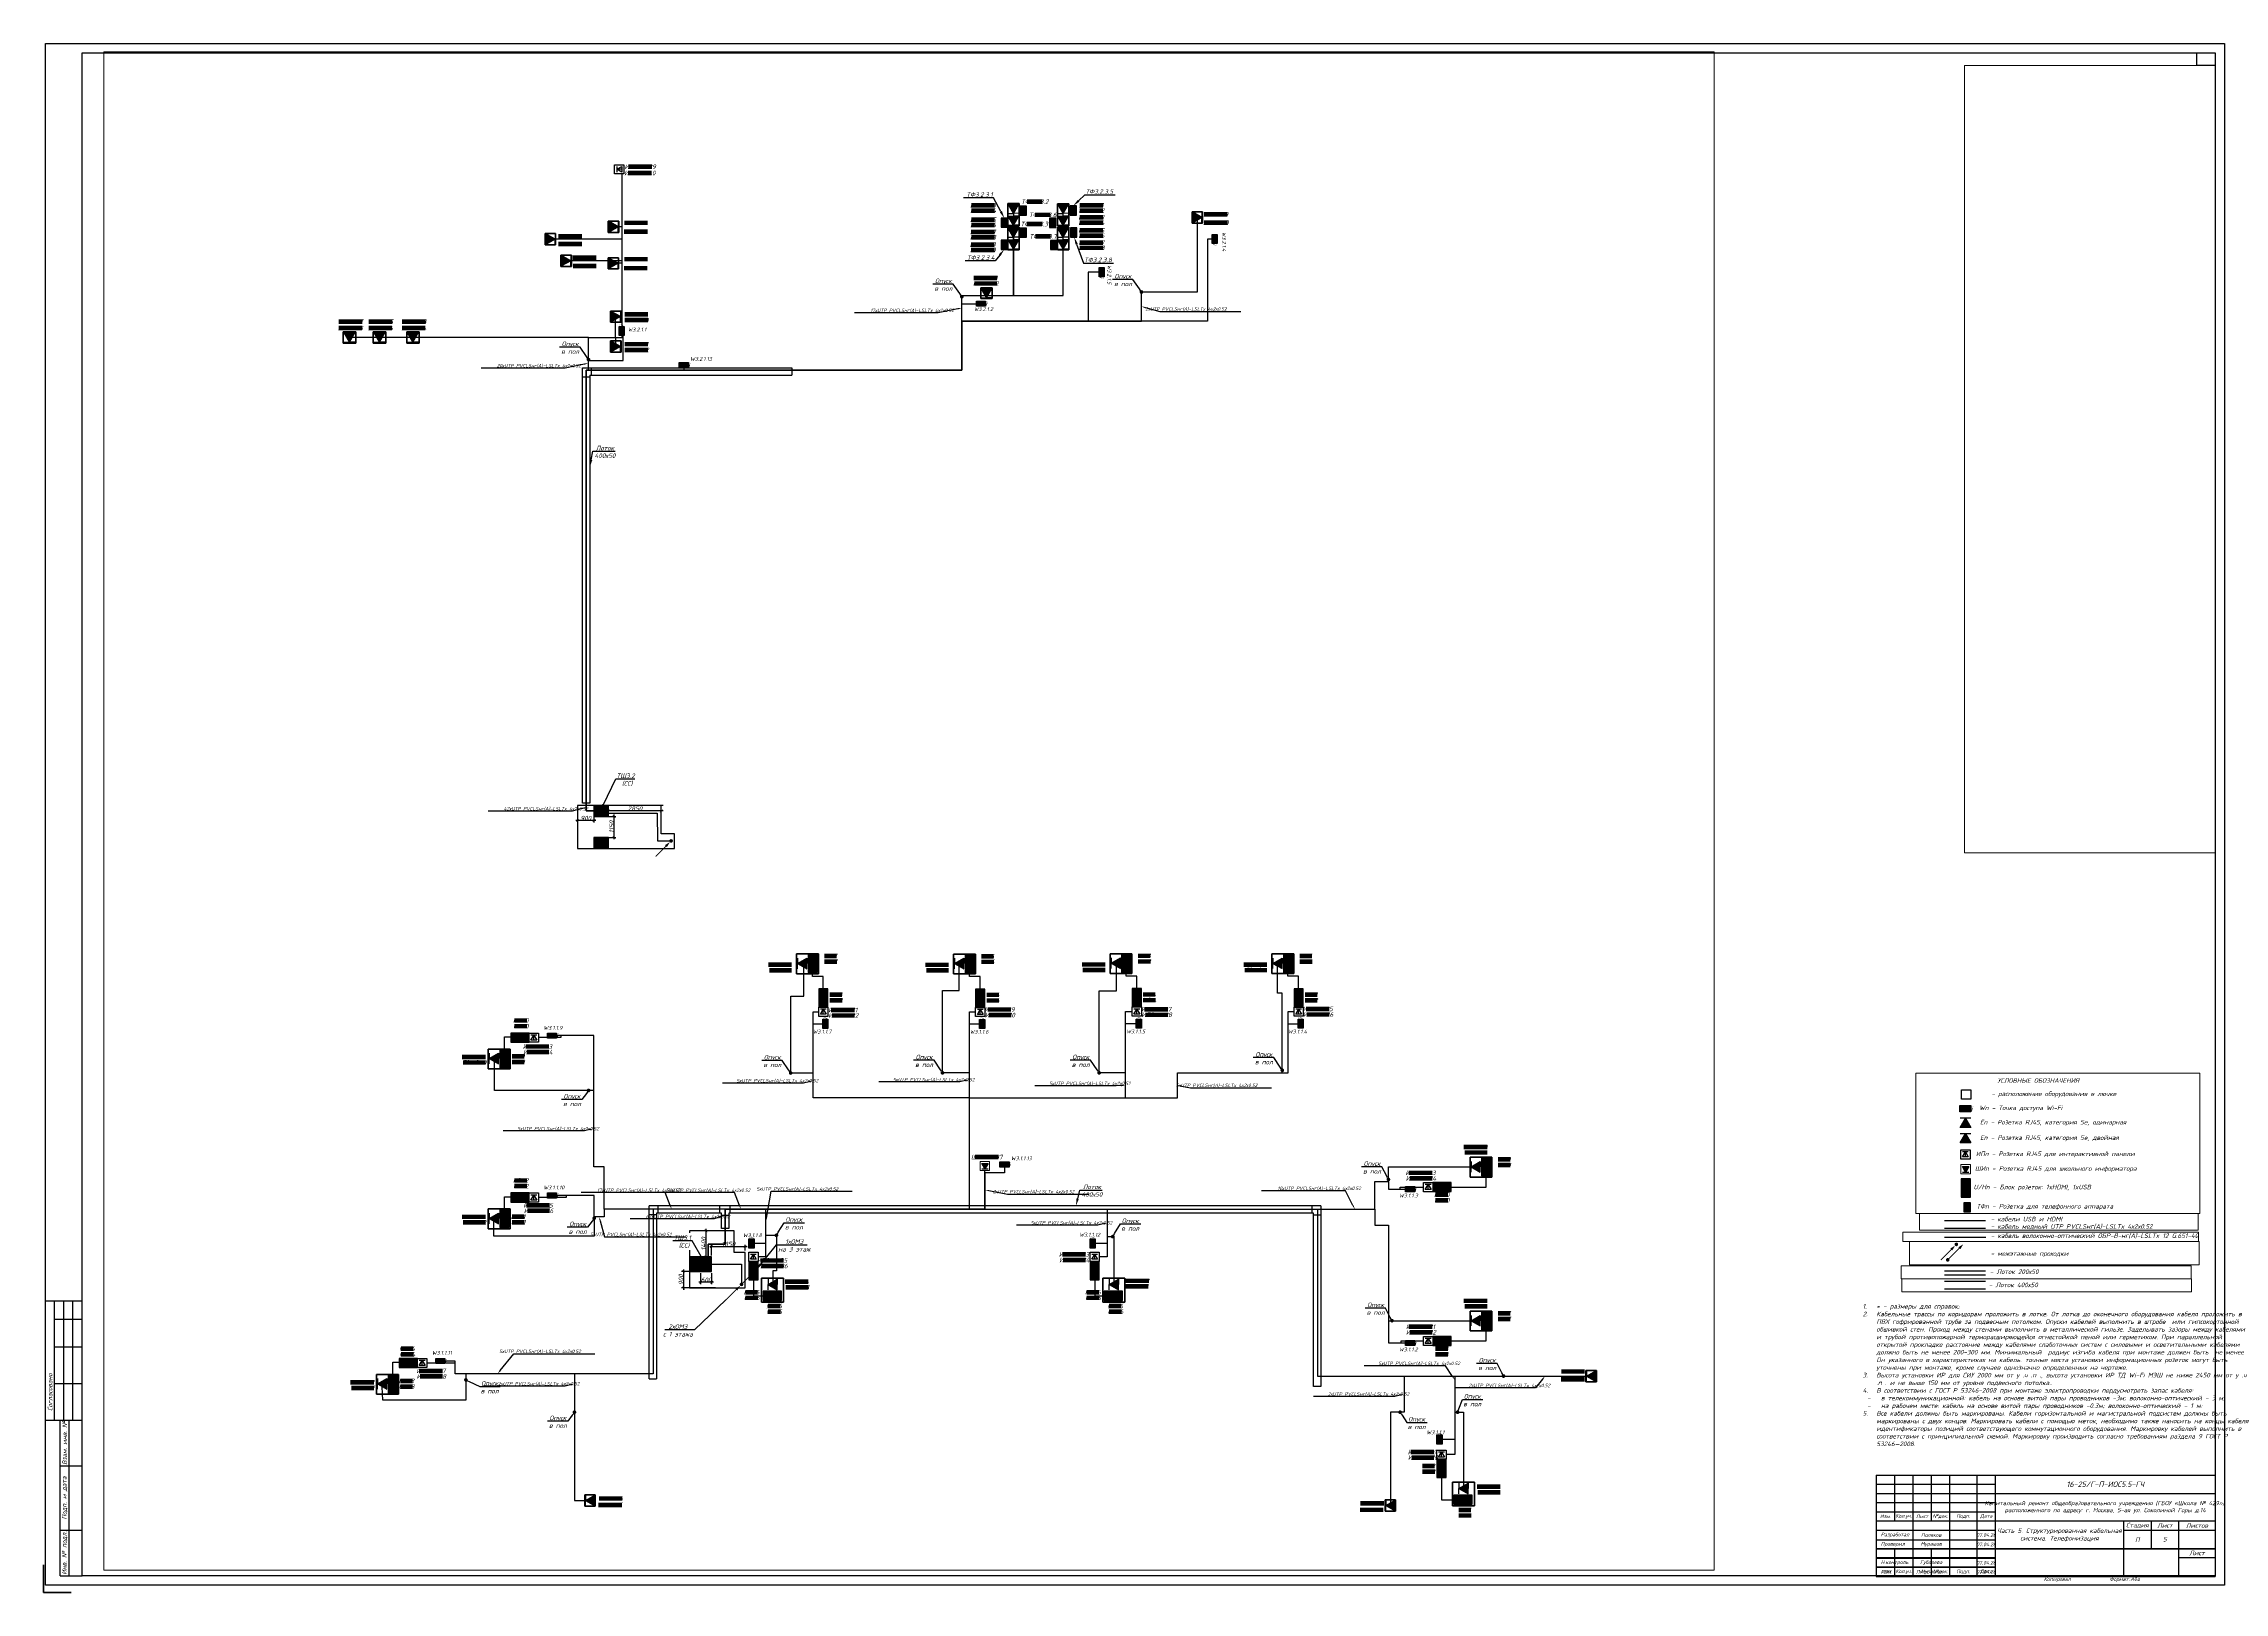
# Paper-space layout '3 этаж. План расположения оборудования' of a CAD drawing. Header units: millimetres. Extents: x -1 to 1189, y -4 to 841.
# The model-space entities are those that its viewports show. They can reach past a viewport. Long polylines and large blocks are cut down to what shows.
import ezdxf
from ezdxf import colors
from ezdxf.entities.mleader import LeaderData, LeaderLine
from ezdxf.enums import TextEntityAlignment as Align
from ezdxf.math import Vec2, Vec3

# ---------------------------------------------------------------- set-up
doc = ezdxf.new("R2010")
doc.units = ezdxf.units.MM
doc.set_wipeout_variables(frame=1)
doc.linetypes.add('HIDDEN2', pattern=[4.7625, 3.175, -1.5875])
doc.layers.get('Defpoints').update_dxf_attribs({"lineweight": 50, "true_color": 0xbeff1a})
for name, color, linetype, lineweight in [('00-Штамп', 7, 'Continuous', 0), ('001 Форматка', 7, 'Continuous', 5), ('АП_АСУ_ОсновнаяТолстая', 7, 'Continuous', 30), ('АП_АСУ_ОсновнаяТонкая', 7, 'Continuous', 25), ('ОС', 5, 'Continuous', 30), ('СКС-РОЗЕТКИ', 7, 'Continuous', 50), ('СС_Выноски', 7, 'Continuous', 15), ('СС_СКК_Лоток', 170, 'Continuous', 30), ('СС_СКС_Кабель', 6, 'Continuous', 30), ('СС_СКС_Оборудование', 6, 'Continuous', 30), ('СС_Схема', 7, 'Continuous', 30)]:
    doc.layers.add(name, color=color, linetype=linetype, lineweight=lineweight)
doc.styles.add('BRAZEN-txt', font='isocpeui.ttf')
doc.styles.add('ISOCPEUR', font='isocpeui.ttf', dxfattribs={"height": 2.5})
doc.styles.get("Standard").update_dxf_attribs({"font": 'arial.ttf'})
doc.linetypes.add('Рабочее в трубе  _о_о_', pattern='A,5,2,[133,ltypeshp.shx,S=0.4,R=0,X=0,Y=0.75],3', length=10)
doc.dimstyles.new('BRAZEN-Размеры_осевые', dxfattribs={"dimscale": 0, "dimtxt": 350, "dimasz": 150, "dimexe": 100, "dimexo": 100, "dimgap": 70, "dimtad": 1, "dimdec": 0, "dimzin": 0, "dimdsep": 46, "dimtxsty": 'BRAZEN-txt', "dimblk": 'ARCHTICK', "dimcen": 1, "dimdle": 100, "dimadec": 0, "dimazin": 0, "dimtfac": 1, "dimtdec": 0, "dimtofl": 0, "dimtmove": 1, "dimatfit": 3, "dimfxl": 1, "dimtolj": 1, "dimtzin": 0, "dimarcsym": 0})

# ---------------------------------------------------------------- blocks, each defined once
blk = doc.blocks.new('*T189')
at = {"color": 0, "linetype": 'ByBlock', "lineweight": -2, "transparency": 16777216}
for p, q in [((0, 0), (0, 85)), ((5, 0), (5, 85)), ((12, 0), (12, 85))]:
    blk.add_line(p, q, dxfattribs=at)
at = {"color": 0, "linetype": 'ByBlock', "lineweight": 30, "transparency": 16777216}
for p, q in [((0, 85), (12, 85)), ((0, 60), (12, 60)), ((0, 25), (12, 25)), ((0, 0), (12, 0))]:
    blk.add_line(p, q, dxfattribs=at)
at = {"color": 0, "transparency": 16777216, "char_height": 2.5, "attachment_point": 5, "rotation": 90, "style": 'ISOCPEUR'}
for s, insert, width in [('Взам. инв. №', (2.5, 72.5), 25), ('Подп. и дата', (2.5, 42.5), 35), ('Инв. № подл.', (2.5, 12.5), 25)]:
    blk.add_mtext(s, dxfattribs=dict(at, insert=insert, width=width))
blk = doc.blocks.new('*T190')
at = {"color": 0, "linetype": 'ByBlock', "lineweight": -2, "transparency": 16777216}
for p, q in [((0, 0), (0, 65)), ((5, 0), (5, 65)), ((10, 0), (10, 65)), ((15, 0), (15, 65)), ((20, 0), (20, 65))]:
    blk.add_line(p, q, dxfattribs=at)
at = {"color": 0, "linetype": 'ByBlock', "lineweight": 30, "transparency": 16777216}
for p, q in [((0, 65), (20, 65)), ((5, 55), (20, 55)), ((5, 40), (20, 40)), ((5, 20), (20, 20)), ((0, 0), (20, 0))]:
    blk.add_line(p, q, dxfattribs=at)
at = {"color": 0, "transparency": 16777216, "insert": (2.5, 5), "char_height": 2.5, "width": 55, "attachment_point": 4, "rotation": 90, "style": 'ISOCPEUR'}
blk.add_mtext('Согласовано', dxfattribs=at)
blk = doc.blocks.new('*T177')
at = {"layer": '001 Форматка', "color": 0, "lineweight": 30, "ltscale": 100, "transparency": 16777216}
for p, q in [((0, 0), (185, 0)), ((0, 0), (0, -55.3)), ((10, 0), (10, -25)), ((20, 0), (20, -55.3)), ((30, 0), (30, -25)), ((40, 0), (40, -55.3)), ((55, 0), (55, -55.3)), ((65, 0), (65, -55.3)), ((185, 0), (185, -55.3)), ((0, -5), (65, -5)), ((0, -10), (185, -10)), ((0, -15), (65, -15)), ((0, -20), (65, -20)), ((0, -25), (185, -25)), ((0, -30), (65, -30)), ((0, -35.3), (65, -35.3)), ((135, -25), (135, -55.3)), ((135, -30), (185, -30)), ((150, -25), (150, -40.3)), ((165, -25), (165, -40.3)), ((0, -40.3), (185, -40.3)), ((0, -45.3), (65, -45.3)), ((0, -50.3), (65, -50.3)), ((0, -55.3), (185, -55.3))]:
    blk.add_line(p, q, dxfattribs=at)
at = {"layer": '001 Форматка', "color": 0, "ltscale": 100, "transparency": 16777216, "style": 'ISOCPEUR'}
for s, insert, char_height, width, attachment_point in [('16-25/Г-П-ИОС5.5-ГЧ', (125, -5), 3, 116, 5), ('Изм.', (5, -22.5), 2, 10, 5), ('Кол.уч.', (15, -22.5), 2, 10, 5), ('Лист', (25, -22.5), 2, 10, 5), ('№док.', (35, -22.5), 2, 10, 5), ('Подп.', (47.5, -22.5), 2, 15, 5), ('Дата', (60, -22.5), 2, 10, 5), ('Капитальный ремонт общеобразовательного учреждения (ГБОУ «Школа № 429»), расположенного по адресу: г. Москва, 5-ая ул. Соколиной Горы д.14', (125, -17.5), 2.3, 120, 5), ('Разработал', (2.5, -32.7), 2, 15, 4), ('Поляков', (30, -32.7), 2, 20, 5), ('07.04.26', (60, -32.7), 2, 10, 5), ('Часть 5. Структурированная кабельная система. Телефонизация', (100, -32.7), 2.5, 70, 5), ('Стадия', (142.5, -27.5), 2.5, 15, 5), ('П', (142.5, -35.2), 2.5, 15, 5), ('Лист', (157.5, -27.5), 2.5, 15, 5), ('Листов', (175, -27.5), 2.5, 20, 5), ('Проверил', (2.5, -37.8), 2, 15, 4), ('Н.контроль', (2.5, -47.8), 2, 15, 4), ('Губарева', (30, -47.8), 2, 20, 5), ('Мурашов', (30, -37.8), 2, 20, 5), ('07.04.26', (60, -37.8), 2, 10, 5), ('07.04.26', (60, -47.8), 2, 10, 5), ('ГИП', (2.5, -52.8), 2, 15, 4), ('Мурашов', (30, -52.8), 2, 20, 5), ('07.04.26', (60, -52.8), 2, 10, 5)]:
    blk.add_mtext(s, dxfattribs=dict(at, insert=insert, char_height=char_height, width=width, attachment_point=attachment_point))
blk = doc.blocks.new('*T191')
at = {"layer": '00-Штамп', "color": 0, "linetype": 'ByBlock', "lineweight": -2, "transparency": 16777216}
for p, q in [((0, 0), (185, 0)), ((0, -5), (65, -5)), ((0, -10), (65, -10)), ((165, -5), (185, -5)), ((0, -15.3), (185, -15.3))]:
    blk.add_line(p, q, dxfattribs=at)
at = {"layer": '00-Штамп', "color": 0, "linetype": 'ByBlock', "lineweight": 30, "transparency": 16777216}
for p, q in [((0, 0), (0, -15.3)), ((10, 0), (10, -15.3)), ((20, 0), (20, -15.3)), ((30, 0), (30, -15.3)), ((40, 0), (40, -15.3)), ((55, 0), (55, -15.3)), ((65, 0), (65, -15.3)), ((165, 0), (165, -15.3)), ((185, 0), (185, -15.3))]:
    blk.add_line(p, q, dxfattribs=at)
at = {"layer": '00-Штамп', "color": 0, "transparency": 16777216, "style": 'ISOCPEUR'}
for s, insert, char_height, width, attachment_point in [('Изм.', (2.5, -12.7), 2, 5, 4), ('Кол.уч.', (15, -12.7), 2, 10, 5), ('Лист', (25, -12.7), 2, 10, 5), ('№док.', (35, -12.7), 2, 10, 5), ('Подп.', (47.5, -12.7), 2, 15, 5), ('Дата', (60, -12.7), 2, 10, 5), ('Лист', (175, -2.5), 2.5, 20, 5)]:
    blk.add_mtext(s, dxfattribs=dict(at, insert=insert, char_height=char_height, width=width, attachment_point=attachment_point))
blk = doc.blocks.new('*U173')
at = {"lineweight": 30, "transparency": 33554687}
for points in [[(1, 844.9), (1189.9, 844.9), (1189.9, 4), (1, 4)], [(21, 839.9), (1184.9, 839.9), (1184.9, 9), (21, 9)], [(1174.9, 839.9), (1184.9, 839.9), (1184.9, 832.9), (1174.9, 832.9)]]:
    blk.add_lwpolyline(points, close=True, dxfattribs=at)
at = {"layer": 'Defpoints', "transparency": 33554687}
for points in [[(0, 0), (0, 15)], [(0, 0), (15, 0)]]:
    blk.add_lwpolyline(points, dxfattribs=at)
for name, p in [('*T190', (1, 94)), ('*T189', (9, 9)), ('*T177', (999.9, 64)), ('*T191', (999.9, 24))]:
    blk.add_blockref(name, p)
at = {"transparency": 33554687, "insert": (1138.2, 5.7), "char_height": 2, "attachment_point": 9, "style": 'ISOCPEUR'}
blk.add_mtext_dynamic_manual_height_columns('Копировал               Формат:  ', width=45.002, gutter_width=12.5, heights=[3.3], dxfattribs=at)
at = {"transparency": 33554687, "style": 'ISOCPEUR'}
blk.add_attdef('NПОДРАЗДЕЛ', text='', height=2.5, dxfattribs=at).set_placement((1205.9, 60.4), align=Align.TOP_LEFT)
blk.add_attdef('NЛИСТА', text='', height=2.5, dxfattribs=at).set_placement((1157.4, 29), align=Align.MIDDLE)
blk.add_attdef('ФОРМАТ', text='', height=2, dxfattribs=at).set_placement((1138.6, 7.3), align=Align.MIDDLE_LEFT)
blk = doc.blocks.new('*U20')
at = {"color": 3, "lineweight": 30}
blk.add_lwpolyline([(138, -539), (-277, 62), (174, 375), (590, -226)], close=True, dxfattribs=at)
at = {"color": 0, "lineweight": 0}
blk.add_wipeout([(-277, 62), (174, 375), (590, -226), (138, -539)], dxfattribs=at)
blk.add_hatch(color=3).paths.add_polyline_path([(-391, 226), (-51, 218), (61, 539)])
at = {"lineweight": 30}
h = blk.add_hatch(color=3, dxfattribs=at)
h.dxf.hatch_style = 1
h.paths.add_polyline_path([(590, -226), (174, 375), (-277, 62), (138, -539)])
at = {"color": 3, "lineweight": 30}
for points in [[(-391, 226), (61, 539)], [(-391, 226), (-51, 218), (61, 539)]]:
    blk.add_lwpolyline(points, dxfattribs=at)
at = {"color": 3, "lineweight": 0}
blk.add_circle((100, 0), 540, dxfattribs=at)
blk = doc.blocks.new('панель приема видеодомофона')
blk.add_wipeout([(0, 10), (7, 10), (7, 0), (0, 0)])
at = {"true_color": 0xffffff, "transparency": 33554687}
h = blk.add_hatch(color=7, dxfattribs=at)
h.dxf.hatch_style = 1
h.paths.add_polyline_path([(7, 10), (3.5, 10), (0, 10), (0, 5), (0, 0), (3.5, 0), (7, 0), (7, 5)])
h.paths.add_polyline_path([(3.1, 8.8), (3.1, 1.7), (0.8, 1.7), (0.8, 8.8)], flags=16)
h.paths.add_polyline_path([(3.6, 8.8), (6.6, 8.8), (6.6, 5.6), (3.6, 5.6)], flags=16)
h.paths.add_polyline_path([(4.5, 4.2, -1), (4, 4.2, -1)], flags=16)
h.paths.add_polyline_path([(5.4, 4.2, -1), (4.9, 4.2, -1)], flags=16)
h.paths.add_polyline_path([(6.4, 4.2, -1), (5.8, 4.2, -1)], flags=16)
h.paths.add_polyline_path([(4.5, 3.2, -1), (4, 3.2, -1)], flags=16)
h.paths.add_polyline_path([(5.4, 3.2, -1), (4.9, 3.2, -1)], flags=16)
h.paths.add_polyline_path([(6.4, 3.2, -1), (5.8, 3.2, -1)], flags=16)
h.paths.add_polyline_path([(4.5, 2.2, -1), (4, 2.2, -1)], flags=16)
h.paths.add_polyline_path([(5.4, 2.2, -1), (4.9, 2.2, -1)], flags=16)
h.paths.add_polyline_path([(6.4, 2.2, -1), (5.8, 2.2, -1)], flags=16)
h = blk.add_hatch(color=7, dxfattribs=at)
h.dxf.hatch_style = 1
h.paths.add_polyline_path([(3.1, 8.8), (0.8, 8.8), (0.8, 1.7), (3.1, 1.7)])
h.paths.add_polyline_path([(6.6, 8.8), (3.6, 8.8), (3.6, 5.6), (6.6, 5.6)])
h = blk.add_hatch(color=0)
h.dxf.hatch_style = 1
h.paths.add_polyline_path([(4, 4.2, 1), (4.5, 4.2, 1)])
h = blk.add_hatch(color=0)
h.dxf.hatch_style = 1
h.paths.add_polyline_path([(4, 3.2, 1), (4.5, 3.2, 1)])
h = blk.add_hatch(color=0)
h.dxf.hatch_style = 1
h.paths.add_polyline_path([(4, 2.2, 1), (4.5, 2.2, 1)])
h = blk.add_hatch(color=0)
h.dxf.hatch_style = 1
h.paths.add_polyline_path([(4.9, 4.2, 1), (5.4, 4.2, 1)])
h = blk.add_hatch(color=0)
h.dxf.hatch_style = 1
h.paths.add_polyline_path([(4.9, 3.2, 1), (5.4, 3.2, 1)])
h = blk.add_hatch(color=0)
h.dxf.hatch_style = 1
h.paths.add_polyline_path([(4.9, 2.2, 1), (5.4, 2.2, 1)])
h = blk.add_hatch(color=0)
h.dxf.hatch_style = 1
h.paths.add_polyline_path([(5.8, 4.2, 1), (6.4, 4.2, 1)])
h = blk.add_hatch(color=0)
h.dxf.hatch_style = 1
h.paths.add_polyline_path([(5.8, 3.2, 1), (6.4, 3.2, 1)])
h = blk.add_hatch(color=0)
h.dxf.hatch_style = 1
h.paths.add_polyline_path([(5.8, 2.2, 1), (6.4, 2.2, 1)])
at = {"color": 0, "lineweight": 30}
blk.add_lwpolyline([(0, 0), (3.5, 0), (7, 0), (7, 5), (7, 10), (3.5, 10), (0, 10), (0, 5)], close=True, dxfattribs=at)
at = {"color": 0}
for points in [[(0.8, 1.7), (3.1, 1.7), (3.1, 8.8), (0.8, 8.8)], [(3.6, 8.8), (6.6, 8.8), (6.6, 5.6), (3.6, 5.6)]]:
    blk.add_lwpolyline(points, close=True, dxfattribs=at)
for centre in [(4.3, 4.2), (4.3, 3.2), (4.3, 2.2), (5.2, 4.2), (5.2, 3.2), (5.2, 2.2), (6.1, 4.2), (6.1, 3.2), (6.1, 2.2)]:
    blk.add_circle(centre, 0.266, dxfattribs=at)
blk = doc.blocks.new('Розетки HDMI и USB')
at = {"true_color": 0xffffff, "transparency": 33554687}
h = blk.add_hatch(color=7, dxfattribs=at)
h.dxf.hatch_style = 1
h.paths.add_polyline_path([(237, 475), (0, 475), (0, 237), (237, 237)])
h.paths.add_polyline_path([(211, 388), (211, 348), (205, 348), (190, 331), (123, 331), (56, 331), (41, 348), (35, 348), (35, 388)], flags=16)
h = blk.add_hatch(color=7, dxfattribs=at)
h.dxf.hatch_style = 1
h.paths.add_polyline_path([(237, 237), (0, 237), (0, 0), (237, 0)])
h.paths.add_polyline_path([(197, 140), (197, 97), (41, 97), (41, 140)], flags=16)
h.paths.add_polyline_path([(197, 140), (41, 140), (41, 117), (197, 117)], flags=0)
h = blk.add_hatch(color=7, dxfattribs=at)
h.dxf.hatch_style = 1
h.paths.add_polyline_path([(211, 388), (35, 388), (35, 348), (41, 348), (56, 331), (123, 331), (190, 331), (205, 348), (211, 348)])
h = blk.add_hatch(color=7, dxfattribs=at)
h.dxf.hatch_style = 1
h.paths.add_polyline_path([(197, 140), (41, 140), (41, 117), (197, 117)])
at = {"true_color": 0x000000, "transparency": 33554687}
h = blk.add_hatch(color=18, dxfattribs=at)
h.dxf.hatch_style = 1
h.paths.add_polyline_path([(197, 117), (41, 117), (41, 97), (197, 97)])
at = {"layer": 'СС_СКС_Кабель', "color": 0}
for p, q in [((0, 475), (0, 0)), ((237, 475), (0, 475)), ((0, 237), (237, 237)), ((0, 0), (237, 0)), ((35, 388), (211, 388)), ((35, 388), (35, 348)), ((35, 348), (41, 348)), ((41, 348), (56, 331)), ((41, 140), (197, 140)), ((41, 97), (41, 140)), ((41, 117), (197, 117)), ((197, 97), (41, 97)), ((56, 331), (123, 331)), ((190, 331), (123, 331)), ((205, 348), (190, 331)), ((197, 140), (197, 97)), ((211, 348), (205, 348)), ((211, 388), (211, 348)), ((237, 0), (237, 475))]:
    blk.add_line(p, q, dxfattribs=at)
blk = doc.blocks.new('Розетка 1хRJ45')
at = {"true_color": 0xffffff, "transparency": 33554687}
h = blk.add_hatch(color=7, dxfattribs=at)
h.dxf.hatch_style = 1
h.paths.add_polyline_path([(273, 158), (0, 0), (273, -158)])
at = {"color": 0, "lineweight": 30}
for p, q in [((0, 0), (273, 158)), ((0, 158), (0, -158)), ((273, -158), (0, 0)), ((273, 158), (273, -158))]:
    blk.add_line(p, q, dxfattribs=at)
at = {"style": 'ISOCPEUR', "oblique": 15, "width": 0.8, "flags": 8}
blk.add_attdef('ПОЗ.', (311, -106), '', height=250, dxfattribs=at)
blk = doc.blocks.new('порт ШИ')
at = {"layer": 'АП_АСУ_ОсновнаяТонкая', "color": 3, "lineweight": 0, "ltscale": 50}
blk.add_lwpolyline([(-240, 462), (240, 462), (240, 0), (-240, 0)], close=True, dxfattribs=at)
at = {"layer": 'АП_АСУ_ОсновнаяТонкая', "color": 3, "lineweight": 0, "ltscale": 50, "rotation": 90}
blk.add_blockref('Розетка 1хRJ45', (0, 87), dxfattribs=at)
blk = doc.blocks.new('*U24')
at = {"color": 0}
for p, q in [((0, -38), (0, 462)), ((0, 462), (500, 462)), ((92, 76), (250, 348)), ((407, 348), (92, 348)), ((407, 76), (92, 76)), ((250, 348), (407, 76)), ((250, 76), (250, 348)), ((500, 462), (500, -38)), ((500, -38), (0, -38))]:
    blk.add_line(p, q, dxfattribs=at)
blk = doc.blocks.new('*U23')
at = {"true_color": 0xffffff, "transparency": 33554687}
h = blk.add_hatch(color=7, dxfattribs=at)
h.dxf.hatch_style = 1
h.paths.add_polyline_path([(157, 273), (0, 273), (157, 0)])
h.paths.add_polyline_path([(315, 273), (157, 273), (157, 0)])
at = {"color": 0}
for p, q in [((0, 273), (315, 273)), ((157, 0), (0, 273)), ((0, 0), (315, 0)), ((315, 273), (157, 0)), ((157, 273), (157, 0))]:
    blk.add_line(p, q, dxfattribs=at)
blk = doc.blocks.new('*U250')
at = {"true_color": 0xffffff, "transparency": 33554687}
h = blk.add_hatch(color=7, dxfattribs=at)
h.dxf.hatch_style = 1
h.paths.add_polyline_path([(0, 338), (0, 0), (599, 0), (599, 338)])
at = {"color": 0}
blk.add_lwpolyline([(0, 338), (599, 338), (599, 0), (0, 0)], close=True, dxfattribs=at)
at = {"color": 0, "insert": (13, 300), "char_height": 250, "attachment_point": 1, "style": 'ISOCPEUR'}
blk.add_mtext_dynamic_manual_height_columns('WiFi', width=599, gutter_width=1250, heights=[0], dxfattribs=at)
at = {"color": 18, "true_color": 0x000000, "style": 'ISOCPEUR'}
blk.add_attdef('НАЗВАНИЕ', (-131, 420), '', height=250, dxfattribs=at)
blk = doc.blocks.new('*U16')
blk.add_hatch(color=256).paths.add_polyline_path([(-0.7, -0.7, 1), (0.7, 0.7, 1)])
blk.add_lwpolyline([(-0.7, -0.7, 0, 1.5, 0), (-2.8, -2.8, 2, 2, 0)], format="xyseb")
at = {"const_width": 0.5}
blk.add_lwpolyline([(-8.5, -8.5), (-2.8, -2.8)], dxfattribs=at)
blk = doc.blocks.new('*U14')
blk.add_hatch(color=256).paths.add_polyline_path([(-0.7, -0.7, 1), (0.7, 0.7, 1)])
at = {"const_width": 0.5}
blk.add_lwpolyline([(0.5, 0.5), (6.4, 6.4)], dxfattribs=at)
blk.add_lwpolyline([(8.5, 8.5, 0, 1.5, 0), (6.4, 6.4, 2, 2, 0)], format="xyseb")
blk = doc.blocks.new('Лоток 3 этаж')
at = {"layer": 'СС_СКК_Лоток'}
for p, q in [((597211, -89345), (597211, -65597)), ((597211, -65597), (608631, -65597)), ((597611, -66107), (597211, -66107)), ((597611, -65997), (597612, -89345)), ((597611, -65997), (608631, -65997)), ((597711, -65997), (597711, -65597)), ((608631, -65597), (608631, -65997)), ((597612, -89345), (597211, -89345)), ((600853, -120752), (600853, -111307)), ((637503, -111307), (600853, -111307)), ((601253, -111802), (600853, -111802)), ((604791, -111707), (601253, -111707)), ((601253, -111707), (601253, -120752)), ((601335, -111707), (601335, -111307)), ((604709, -111707), (604709, -111307)), ((604791, -112550), (604791, -111707)), ((604791, -111816), (605191, -111816)), ((605191, -111707), (605191, -112550)), ((605269, -111707), (605269, -111307)), ((637103, -111707), (609413, -111707)), ((637019, -111707), (637019, -111307)), ((637103, -121156), (637103, -111707)), ((637103, -111802), (637503, -111802)), ((637503, -111307), (637503, -121156)), ((605191, -112550), (604791, -112550)), ((600853, -120752), (601253, -120752)), ((637503, -121156), (637103, -121156))]:
    blk.add_line(p, q, dxfattribs=at)
blk = doc.blocks.new('*U292')
at = {"true_color": 0xffffff, "transparency": 33554687}
h = blk.add_hatch(color=7, dxfattribs=at)
h.dxf.hatch_style = 1
h.paths.add_polyline_path([(0, 338), (0, 0), (599, 0), (599, 338)])
at = {"color": 0}
blk.add_lwpolyline([(0, 338), (599, 338), (599, 0), (0, 0)], close=True, dxfattribs=at)
at = {"color": 0, "insert": (13, 300), "char_height": 250, "attachment_point": 1, "style": 'ISOCPEUR'}
blk.add_mtext_dynamic_manual_height_columns('WiFi', width=599, gutter_width=1250, heights=[0], dxfattribs=at)
at = {"color": 18, "true_color": 0x000000, "style": 'ISOCPEUR'}
blk.add_attdef('НАЗВАНИЕ', (-189, -313), '', height=250, dxfattribs=at)
blk = doc.blocks.new('*U263')
at = {"true_color": 0xffffff, "transparency": 33554687}
h = blk.add_hatch(color=7, dxfattribs=at)
h.dxf.hatch_style = 1
h.paths.add_polyline_path([(0, 338), (0, 0), (599, 0), (599, 338)])
at = {"color": 0}
blk.add_lwpolyline([(0, 338), (599, 338), (599, 0), (0, 0)], close=True, dxfattribs=at)
at = {"color": 0, "insert": (13, 300), "char_height": 250, "attachment_point": 1, "style": 'ISOCPEUR'}
blk.add_mtext_dynamic_manual_height_columns('WiFi', width=599, gutter_width=1250, heights=[0], dxfattribs=at)
at = {"color": 18, "true_color": 0x000000, "style": 'ISOCPEUR'}
blk.add_attdef('НАЗВАНИЕ', (-337, 991), '', height=250, dxfattribs=at)
blk = doc.blocks.new('*U264')
at = {"true_color": 0xffffff, "transparency": 33554687}
h = blk.add_hatch(color=7, dxfattribs=at)
h.dxf.hatch_style = 1
h.paths.add_polyline_path([(0, 338), (0, 0), (599, 0), (599, 338)])
at = {"color": 0}
blk.add_lwpolyline([(0, 338), (599, 338), (599, 0), (0, 0)], close=True, dxfattribs=at)
at = {"color": 0, "insert": (13, 300), "char_height": 250, "attachment_point": 1, "style": 'ISOCPEUR'}
blk.add_mtext_dynamic_manual_height_columns('WiFi', width=599, gutter_width=1250, heights=[0], dxfattribs=at)
at = {"color": 18, "true_color": 0x000000, "style": 'ISOCPEUR'}
blk.add_attdef('НАЗВАНИЕ', (-337, 991), '', height=250, dxfattribs=at)
blk = doc.blocks.new('*U265')
at = {"true_color": 0xffffff, "transparency": 33554687}
h = blk.add_hatch(color=7, dxfattribs=at)
h.dxf.hatch_style = 1
h.paths.add_polyline_path([(0, 338), (0, 0), (599, 0), (599, 338)])
at = {"color": 0}
blk.add_lwpolyline([(0, 338), (599, 338), (599, 0), (0, 0)], close=True, dxfattribs=at)
at = {"color": 0, "insert": (13, 300), "char_height": 250, "attachment_point": 1, "style": 'ISOCPEUR'}
blk.add_mtext_dynamic_manual_height_columns('WiFi', width=599, gutter_width=1250, heights=[0], dxfattribs=at)
at = {"color": 18, "true_color": 0x000000, "style": 'ISOCPEUR'}
blk.add_attdef('НАЗВАНИЕ', (-337, 991), '', height=250, dxfattribs=at)
blk = doc.blocks.new('*U266')
at = {"true_color": 0xffffff, "transparency": 33554687}
h = blk.add_hatch(color=7, dxfattribs=at)
h.dxf.hatch_style = 1
h.paths.add_polyline_path([(0, 338), (0, 0), (599, 0), (599, 338)])
at = {"color": 0}
blk.add_lwpolyline([(0, 338), (599, 338), (599, 0), (0, 0)], close=True, dxfattribs=at)
at = {"color": 0, "insert": (13, 300), "char_height": 250, "attachment_point": 1, "style": 'ISOCPEUR'}
blk.add_mtext_dynamic_manual_height_columns('WiFi', width=599, gutter_width=1250, heights=[0], dxfattribs=at)
at = {"color": 18, "true_color": 0x000000, "style": 'ISOCPEUR'}
blk.add_attdef('НАЗВАНИЕ', (-337, 991), '', height=250, dxfattribs=at)
blk = doc.blocks.new('*U267')
at = {"true_color": 0xffffff, "transparency": 33554687}
h = blk.add_hatch(color=7, dxfattribs=at)
h.dxf.hatch_style = 1
h.paths.add_polyline_path([(0, 338), (0, 0), (599, 0), (599, 338)])
at = {"color": 0}
blk.add_lwpolyline([(0, 338), (599, 338), (599, 0), (0, 0)], close=True, dxfattribs=at)
at = {"color": 0, "insert": (13, 300), "char_height": 250, "attachment_point": 1, "style": 'ISOCPEUR'}
blk.add_mtext_dynamic_manual_height_columns('WiFi', width=599, gutter_width=1250, heights=[0], dxfattribs=at)
at = {"color": 18, "true_color": 0x000000, "style": 'ISOCPEUR'}
blk.add_attdef('НАЗВАНИЕ', (649, 1021), '', height=250, dxfattribs=at)
blk = doc.blocks.new('*U268')
at = {"true_color": 0xffffff, "transparency": 33554687}
h = blk.add_hatch(color=7, dxfattribs=at)
h.dxf.hatch_style = 1
h.paths.add_polyline_path([(0, 338), (0, 0), (599, 0), (599, 338)])
at = {"color": 0}
blk.add_lwpolyline([(0, 338), (599, 338), (599, 0), (0, 0)], close=True, dxfattribs=at)
at = {"color": 0, "insert": (13, 300), "char_height": 250, "attachment_point": 1, "style": 'ISOCPEUR'}
blk.add_mtext_dynamic_manual_height_columns('WiFi', width=599, gutter_width=1250, heights=[0], dxfattribs=at)
at = {"color": 18, "true_color": 0x000000, "style": 'ISOCPEUR'}
blk.add_attdef('НАЗВАНИЕ', (747, 1045), '', height=250, dxfattribs=at)
blk = doc.blocks.new('*U269')
at = {"true_color": 0xffffff, "transparency": 33554687}
h = blk.add_hatch(color=7, dxfattribs=at)
h.dxf.hatch_style = 1
h.paths.add_polyline_path([(0, 338), (0, 0), (599, 0), (599, 338)])
at = {"color": 0}
blk.add_lwpolyline([(0, 338), (599, 338), (599, 0), (0, 0)], close=True, dxfattribs=at)
at = {"color": 0, "insert": (13, 300), "char_height": 250, "attachment_point": 1, "style": 'ISOCPEUR'}
blk.add_mtext_dynamic_manual_height_columns('WiFi', width=599, gutter_width=1250, heights=[0], dxfattribs=at)
at = {"color": 18, "true_color": 0x000000, "style": 'ISOCPEUR'}
blk.add_attdef('НАЗВАНИЕ', (713, 728), '', height=250, dxfattribs=at)
blk = doc.blocks.new('*U271')
at = {"true_color": 0xffffff, "transparency": 33554687}
h = blk.add_hatch(color=7, dxfattribs=at)
h.dxf.hatch_style = 1
h.paths.add_polyline_path([(0, 338), (0, 0), (599, 0), (599, 338)])
at = {"color": 0}
blk.add_lwpolyline([(0, 338), (599, 338), (599, 0), (0, 0)], close=True, dxfattribs=at)
at = {"color": 0, "insert": (13, 300), "char_height": 250, "attachment_point": 1, "style": 'ISOCPEUR'}
blk.add_mtext_dynamic_manual_height_columns('WiFi', width=599, gutter_width=1250, heights=[0], dxfattribs=at)
at = {"color": 18, "true_color": 0x000000, "style": 'ISOCPEUR'}
blk.add_attdef('НАЗВАНИЕ', (-253, 571), '', height=250, dxfattribs=at)
blk = doc.blocks.new('*U272')
at = {"true_color": 0xffffff, "transparency": 33554687}
h = blk.add_hatch(color=7, dxfattribs=at)
h.dxf.hatch_style = 1
h.paths.add_polyline_path([(0, 338), (0, 0), (599, 0), (599, 338)])
at = {"color": 0}
blk.add_lwpolyline([(0, 338), (599, 338), (599, 0), (0, 0)], close=True, dxfattribs=at)
at = {"color": 0, "insert": (13, 300), "char_height": 250, "attachment_point": 1, "style": 'ISOCPEUR'}
blk.add_mtext_dynamic_manual_height_columns('WiFi', width=599, gutter_width=1250, heights=[0], dxfattribs=at)
at = {"color": 18, "true_color": 0x000000, "style": 'ISOCPEUR'}
blk.add_attdef('НАЗВАНИЕ', (-253, 574), '', height=250, dxfattribs=at)
blk = doc.blocks.new('*U273')
at = {"true_color": 0xffffff, "transparency": 33554687}
h = blk.add_hatch(color=7, dxfattribs=at)
h.dxf.hatch_style = 1
h.paths.add_polyline_path([(0, 338), (0, 0), (599, 0), (599, 338)])
at = {"color": 0}
blk.add_lwpolyline([(0, 338), (599, 338), (599, 0), (0, 0)], close=True, dxfattribs=at)
at = {"color": 0, "insert": (13, 300), "char_height": 250, "attachment_point": 1, "style": 'ISOCPEUR'}
blk.add_mtext_dynamic_manual_height_columns('WiFi', width=599, gutter_width=1250, heights=[0], dxfattribs=at)
at = {"color": 18, "true_color": 0x000000, "style": 'ISOCPEUR'}
blk.add_attdef('НАЗВАНИЕ', (-253, 550), '', height=250, dxfattribs=at)
blk = doc.blocks.new('*U274')
at = {"true_color": 0xffffff, "transparency": 33554687}
h = blk.add_hatch(color=7, dxfattribs=at)
h.dxf.hatch_style = 1
h.paths.add_polyline_path([(0, 338), (0, 0), (599, 0), (599, 338)])
at = {"color": 0}
blk.add_lwpolyline([(0, 338), (599, 338), (599, 0), (0, 0)], close=True, dxfattribs=at)
at = {"color": 0, "insert": (13, 300), "char_height": 250, "attachment_point": 1, "style": 'ISOCPEUR'}
blk.add_mtext_dynamic_manual_height_columns('WiFi', width=599, gutter_width=1250, heights=[0], dxfattribs=at)
at = {"color": 18, "true_color": 0x000000, "style": 'ISOCPEUR'}
blk.add_attdef('НАЗВАНИЕ', (-422, -376), '', height=250, dxfattribs=at)
blk = doc.blocks.new('*U275')
at = {"true_color": 0xffffff, "transparency": 33554687}
h = blk.add_hatch(color=7, dxfattribs=at)
h.dxf.hatch_style = 1
h.paths.add_polyline_path([(0, 338), (0, 0), (599, 0), (599, 338)])
at = {"color": 0}
blk.add_lwpolyline([(0, 338), (599, 338), (599, 0), (0, 0)], close=True, dxfattribs=at)
at = {"color": 0, "insert": (13, 300), "char_height": 250, "attachment_point": 1, "style": 'ISOCPEUR'}
blk.add_mtext_dynamic_manual_height_columns('WiFi', width=599, gutter_width=1250, heights=[0], dxfattribs=at)
at = {"color": 18, "true_color": 0x000000, "style": 'ISOCPEUR'}
blk.add_attdef('НАЗВАНИЕ', (-422, -376), '', height=250, dxfattribs=at)
blk = doc.blocks.new('_None')
blk = doc.blocks.new('_Dot')
at = {"color": 0, "linetype": 'ByBlock', "lineweight": -2}
blk.add_line((-0.5, 0), (-1, 0), dxfattribs=at)
at = {"color": 0, "linetype": 'ByBlock', "const_width": 0.5}
blk.add_lwpolyline([(-0.25, 0, 1), (0.25, 0, 1)], format="xyb", close=True, dxfattribs=at)
blk = doc.blocks.new('*U251')
at = {"true_color": 0xffffff, "transparency": 33554687}
h = blk.add_hatch(color=7, dxfattribs=at)
h.dxf.hatch_style = 1
h.paths.add_polyline_path([(0, 338), (0, 0), (599, 0), (599, 338)])
at = {"color": 0}
blk.add_lwpolyline([(0, 338), (599, 338), (599, 0), (0, 0)], close=True, dxfattribs=at)
at = {"color": 0, "insert": (13, 300), "char_height": 250, "attachment_point": 1, "style": 'ISOCPEUR'}
blk.add_mtext_dynamic_manual_height_columns('WiFi', width=599, gutter_width=1250, heights=[0], dxfattribs=at)
at = {"color": 18, "true_color": 0x000000, "style": 'ISOCPEUR'}
blk.add_attdef('НАЗВАНИЕ', (268, -220), '', height=250, dxfattribs=at)
blk = doc.blocks.new('Модуль на 1 RJ')
at = {"true_color": 0xffffff}
h = blk.add_hatch(color=7, dxfattribs=at)
h.dxf.hatch_style = 1
h.paths.add_polyline_path([(0, 250), (-289, 250), (0, -250)])
at = {"color": 0, "lineweight": 30}
for p, q in [((-289, 250), (0, 250)), ((0, -250), (-289, 250)), ((0, 250), (0, -250)), ((-289, -250), (0, -250))]:
    blk.add_line(p, q, dxfattribs=at)
blk = doc.blocks.new('соед. коробка')
at = {"layer": 'ОС'}
h = blk.add_hatch(color=0, dxfattribs=at)
h.dxf.hatch_style = 1
h.paths.add_polyline_path([(93.75, 0, 1), (-93.75, 0, 1)])
at = {"layer": 'ОС', "color": 0}
blk.add_circle((0, 0), 93.75, dxfattribs=at)
at = {"layer": 'ОС', "color": 0, "style": 'ISOCPEUR'}
blk.add_attdef('ПАРАМЕТР', (-187.5, 150), '', height=112.5, dxfattribs=at)
blk = doc.blocks.new('шкаф ТШ 2')
at = {"true_color": 0xffffff, "transparency": 33554684}
h = blk.add_hatch(color=7, dxfattribs=at)
h.dxf.hatch_style = 1
h.paths.add_polyline_path([(341, 300), (-341, 300), (-341, -300), (341, -300)])
h.paths.add_polyline_path([(-341, 300), (-459, 300), (-459, -300), (-341, -300)])
at = {"layer": 'СС_СКС_Оборудование', "color": 180}
blk.add_line((-341, 300), (-341, -300), dxfattribs=at)
blk.add_lwpolyline([(341, 300), (-459, 300), (-459, -300), (341, -300)], close=True, dxfattribs=at)
at = {"layer": 'СС_СКС_Кабель', "rotation": 180}
blk.add_blockref('соед. коробка', (0, 0), dxfattribs=at)
blk = doc.blocks.new('ТШ СБ 2')
at = {"true_color": 0xffffff, "transparency": 33554684}
h = blk.add_hatch(color=7, dxfattribs=at)
h.dxf.hatch_style = 1
h.paths.add_polyline_path([(300, 327), (-300, 327), (-300, -327), (300, -327)])
h.paths.add_polyline_path([(300, 473), (-300, 473), (-300, 327), (300, 327)])
at = {"layer": 'СС_СКС_Оборудование', "color": 7}
blk.add_line((-300, 327), (300, 327), dxfattribs=at)
blk.add_lwpolyline([(-300, 473), (-300, -327), (300, -327), (300, 473)], close=True, dxfattribs=at)
at = {"insert": (0, 0), "char_height": 225, "attachment_point": 5}
blk.add_mtext_dynamic_manual_height_columns('ТШ СБ', width=2.5, gutter_width=12.5, heights=[0], dxfattribs=at)
blk = doc.blocks.new('_ArchTick')
at = {"color": 0, "linetype": 'ByBlock', "const_width": 0.15}
blk.add_lwpolyline([(-0.5, -0.5), (0.5, 0.5)], dxfattribs=at)
blk = doc.blocks.new('*D216')
at = {"layer": 'Defpoints', "color": 0, "transparency": 16777216}
for p in [(596941, -89465), (596941, -90291), (597841, -89465)]:
    blk.add_point(p, dxfattribs=at)
at = {"layer": 'СС_СКК_Лоток', "color": 0, "linetype": 'Continuous', "lineweight": -2, "transparency": 16777216}
for p, q in [((597941, -90291), (596841, -90291)), ((596941, -89565), (596941, -90391)), ((597841, -89565), (597841, -90391))]:
    blk.add_line(p, q, dxfattribs=at)
at = {"layer": 'СС_СКК_Лоток', "color": 0, "lineweight": -2, "transparency": 16777216, "xscale": 150, "yscale": 150, "zscale": 150, "rotation": 180}
blk.add_blockref('_ArchTick', (596941, -90291), dxfattribs=at)
at = {"layer": 'СС_СКК_Лоток', "color": 0, "lineweight": -2, "transparency": 16777216, "xscale": 150, "yscale": 150, "zscale": 150}
blk.add_blockref('_ArchTick', (597841, -90291), dxfattribs=at)
at = {"layer": 'СС_СКК_Лоток', "color": 0, "lineweight": 0, "transparency": 16777216, "insert": (597391, -90156), "char_height": 2.5, "width": 731.08, "attachment_point": 5, "style": 'ISOCPEUR'}
blk.add_mtext('\\A1;{\\H100x;900}', dxfattribs=at)
blk = doc.blocks.new('*D217')
at = {"layer": 'Defpoints', "color": 0, "transparency": 16777216}
for p in [(598541, -90065), (598241, -91210), (598932, -91210)]:
    blk.add_point(p, dxfattribs=at)
at = {"layer": 'СС_СКК_Лоток', "color": 0, "linetype": 'Continuous', "lineweight": -2, "transparency": 16777216}
for p, q in [((598641, -90065), (599032, -90065)), ((598932, -89965), (598932, -91310)), ((598341, -91210), (599032, -91210))]:
    blk.add_line(p, q, dxfattribs=at)
at = {"layer": 'СС_СКК_Лоток', "color": 0, "lineweight": -2, "transparency": 16777216, "xscale": 150, "yscale": 150, "zscale": 150}
for p, rotation in [((598932, -90065), 90), ((598932, -91210), 270)]:
    blk.add_blockref('_ArchTick', p, dxfattribs=dict(at, rotation=rotation))
at = {"layer": 'СС_СКК_Лоток', "color": 0, "lineweight": 0, "transparency": 16777216, "insert": (598797, -90638), "char_height": 2.5, "width": 731.08, "attachment_point": 5, "rotation": 90, "style": 'ISOCPEUR'}
blk.add_mtext('\\A1;{\\H100x;1150}', dxfattribs=at)
blk = doc.blocks.new('*D218')
at = {"layer": 'Defpoints', "color": 0, "transparency": 16777216}
for p in [(598641, -89765), (598641, -89966), (601511, -90238)]:
    blk.add_point(p, dxfattribs=at)
at = {"layer": 'СС_СКК_Лоток', "color": 0, "linetype": 'Continuous', "lineweight": -2, "transparency": 16777216}
for p, q in [((601611, -89765), (598541, -89765)), ((598641, -89866), (598641, -89665)), ((601511, -90138), (601511, -89665))]:
    blk.add_line(p, q, dxfattribs=at)
at = {"layer": 'СС_СКК_Лоток', "color": 0, "lineweight": -2, "transparency": 16777216, "xscale": 150, "yscale": 150, "zscale": 150, "rotation": 180}
blk.add_blockref('_ArchTick', (598641, -89765), dxfattribs=at)
at = {"layer": 'СС_СКК_Лоток', "color": 0, "lineweight": -2, "transparency": 16777216, "xscale": 150, "yscale": 150, "zscale": 150}
blk.add_blockref('_ArchTick', (601511, -89765), dxfattribs=at)
at = {"layer": 'СС_СКК_Лоток', "color": 0, "lineweight": 0, "transparency": 16777216, "insert": (600076, -89630), "char_height": 2.5, "width": 731.08, "attachment_point": 5, "style": 'ISOCPEUR'}
blk.add_mtext('\\A1;{\\H100x;2850}', dxfattribs=at)
blk = doc.blocks.new('*D219')
at = {"layer": 'Defpoints', "color": 0, "transparency": 16777216}
for p in [(603656, -114889), (604256, -114889), (603656, -115480)]:
    blk.add_point(p, dxfattribs=at)
at = {"layer": 'СС_СКК_Лоток', "color": 0, "linetype": 'Continuous', "lineweight": -2, "transparency": 16777216}
for p, q in [((603656, -114989), (603656, -115580)), ((604256, -114989), (604256, -115580)), ((604356, -115480), (603556, -115480))]:
    blk.add_line(p, q, dxfattribs=at)
at = {"layer": 'СС_СКК_Лоток', "color": 0, "lineweight": -2, "transparency": 16777216, "xscale": 150, "yscale": 150, "zscale": 150, "rotation": 180}
blk.add_blockref('_ArchTick', (603656, -115480), dxfattribs=at)
at = {"layer": 'СС_СКК_Лоток', "color": 0, "lineweight": -2, "transparency": 16777216, "xscale": 150, "yscale": 150, "zscale": 150}
blk.add_blockref('_ArchTick', (604256, -115480), dxfattribs=at)
at = {"layer": 'СС_СКК_Лоток', "color": 0, "lineweight": 0, "transparency": 16777216, "insert": (603956, -115345), "char_height": 2.5, "width": 731.08, "attachment_point": 5, "style": 'ISOCPEUR'}
blk.add_mtext('\\A1;{\\H100x;600}', dxfattribs=at)
blk = doc.blocks.new('*D220')
at = {"layer": 'Defpoints', "color": 0, "transparency": 16777216}
for p in [(603956, -114889), (602720, -115789), (604574, -115789)]:
    blk.add_point(p, dxfattribs=at)
at = {"layer": 'СС_СКК_Лоток', "color": 0, "linetype": 'Continuous', "lineweight": -2, "transparency": 16777216}
for p, q in [((603856, -114889), (602620, -114889)), ((602720, -114789), (602720, -115889)), ((604474, -115789), (602620, -115789))]:
    blk.add_line(p, q, dxfattribs=at)
at = {"layer": 'СС_СКК_Лоток', "color": 0, "lineweight": -2, "transparency": 16777216, "xscale": 150, "yscale": 150, "zscale": 150}
for p, rotation in [((602720, -114889), 90), ((602720, -115789), 270)]:
    blk.add_blockref('_ArchTick', p, dxfattribs=dict(at, rotation=rotation))
at = {"layer": 'СС_СКК_Лоток', "color": 0, "lineweight": 0, "transparency": 16777216, "insert": (602585, -115339), "char_height": 2.5, "width": 731.08, "attachment_point": 5, "rotation": 90, "style": 'ISOCPEUR'}
blk.add_mtext('\\A1;{\\H100x;900}', dxfattribs=at)
blk = doc.blocks.new('*D221')
at = {"layer": 'Defpoints', "color": 0, "transparency": 16777216}
for p in [(603953, -112670), (604556, -112670), (604172, -114089)]:
    blk.add_point(p, dxfattribs=at)
at = {"layer": 'СС_СКК_Лоток', "color": 0, "linetype": 'Continuous', "lineweight": -2, "transparency": 16777216}
for p, q in [((604456, -112670), (603853, -112670)), ((603953, -114189), (603953, -112570)), ((604072, -114089), (603853, -114089))]:
    blk.add_line(p, q, dxfattribs=at)
at = {"layer": 'СС_СКК_Лоток', "color": 0, "lineweight": -2, "transparency": 16777216, "xscale": 150, "yscale": 150, "zscale": 150}
for p, rotation in [((603953, -112670), 90), ((603953, -114089), 270)]:
    blk.add_blockref('_ArchTick', p, dxfattribs=dict(at, rotation=rotation))
at = {"layer": 'СС_СКК_Лоток', "color": 0, "lineweight": 0, "transparency": 16777216, "insert": (603818, -113379), "char_height": 2.5, "width": 731.08, "attachment_point": 5, "rotation": 90, "style": 'ISOCPEUR'}
blk.add_mtext('\\A1;{\\H100x;1400}', dxfattribs=at)
blk = doc.blocks.new('*D308')
at = {"layer": 'Defpoints', "color": 0, "transparency": 16777216}
for p in [(604258, -114121), (606090, -113527), (606091, -113850)]:
    blk.add_point(p, dxfattribs=at)
at = {"layer": 'СС_СКК_Лоток', "color": 0, "linetype": 'Continuous', "lineweight": -2, "transparency": 16777216}
for p, q in [((604156, -113533), (606190, -113527)), ((604257, -114021), (604256, -113433)), ((606091, -113750), (606090, -113427))]:
    blk.add_line(p, q, dxfattribs=at)
at = {"layer": 'СС_СКК_Лоток', "color": 0, "lineweight": -2, "transparency": 16777216, "xscale": 150, "yscale": 150, "zscale": 150}
for p, rotation in [((604256, -113533), 180.1693704552218), ((606090, -113527), 0.1693704552217915)]:
    blk.add_blockref('_ArchTick', p, dxfattribs=dict(at, rotation=rotation))
at = {"layer": 'СС_СКК_Лоток', "color": 0, "lineweight": 0, "transparency": 16777216, "insert": (605173, -113395), "char_height": 2.5, "width": 731.08, "attachment_point": 5, "rotation": 0.16937, "style": 'ISOCPEUR'}
blk.add_mtext('\\A1;{\\H100x;1850}', dxfattribs=at)
blk = doc.blocks.new('*U2106')
at = {"color": 0}
for p, q in [((0, 462), (500, 462)), ((0, -38), (0, 462)), ((114, 212), (386, 369)), ((114, 369), (114, 54)), ((386, 54), (114, 212)), ((386, 212), (114, 212)), ((386, 369), (386, 54)), ((500, 462), (500, -38)), ((500, -38), (0, -38))]:
    blk.add_line(p, q, dxfattribs=at)
blk = doc.blocks.new('*U2157')
at = {"true_color": 0xffffff, "transparency": 33554687}
h = blk.add_hatch(color=7, dxfattribs=at)
h.dxf.hatch_style = 1
h.paths.add_polyline_path([(0, 338), (0, 0), (599, 0), (599, 338)])
at = {"color": 0}
blk.add_lwpolyline([(0, 338), (599, 338), (599, 0), (0, 0)], close=True, dxfattribs=at)
at = {"color": 0, "insert": (13, 300), "char_height": 250, "attachment_point": 1, "style": 'ISOCPEUR'}
blk.add_mtext_dynamic_manual_height_columns('WiFi', width=599, gutter_width=1250, heights=[0], dxfattribs=at)
at = {"color": 18, "true_color": 0x000000, "style": 'ISOCPEUR'}
blk.add_attdef('НАЗВАНИЕ', (717, 445), '', height=250, dxfattribs=at)
blk = doc.blocks.new('*U2164')
at = {"true_color": 0xffffff, "transparency": 33554687}
h = blk.add_hatch(color=7, dxfattribs=at)
h.dxf.hatch_style = 1
h.paths.add_polyline_path([(0, 338), (0, 0), (599, 0), (599, 338)])
at = {"color": 0}
blk.add_lwpolyline([(0, 338), (599, 338), (599, 0), (0, 0)], close=True, dxfattribs=at)
at = {"color": 0, "insert": (13, 300), "char_height": 250, "attachment_point": 1, "style": 'ISOCPEUR'}
blk.add_mtext_dynamic_manual_height_columns('WiFi', width=599, gutter_width=1250, heights=[0], dxfattribs=at)
at = {"color": 18, "true_color": 0x000000, "style": 'ISOCPEUR'}
blk.add_attdef('НАЗВАНИЕ', (-189, 663), '', height=250, dxfattribs=at)
blk = doc.blocks.new('*U2168')
at = {"true_color": 0xffffff, "transparency": 33554687}
h = blk.add_hatch(color=7, dxfattribs=at)
h.dxf.hatch_style = 1
h.paths.add_polyline_path([(0, 338), (0, 0), (599, 0), (599, 338)])
at = {"color": 0}
blk.add_lwpolyline([(0, 338), (599, 338), (599, 0), (0, 0)], close=True, dxfattribs=at)
at = {"color": 0, "insert": (13, 300), "char_height": 250, "attachment_point": 1, "style": 'ISOCPEUR'}
blk.add_mtext_dynamic_manual_height_columns('WiFi', width=599, gutter_width=1250, heights=[0], dxfattribs=at)
at = {"color": 18, "true_color": 0x000000, "style": 'ISOCPEUR'}
blk.add_attdef('НАЗВАНИЕ', (-189, 551), '', height=250, dxfattribs=at)

msp = doc.modelspace()

# ---------------------------------------------------------------- linework, layer by layer
at = {"layer": 'СКС-РОЗЕТКИ', "color": 7, "linetype": 'HIDDEN2'}
for points, elevation in [([(631046.2, -57079.9), (631046.2, -57695.5), (630472.8, -57695.5), (630472.8, -57079.9)], 393), ([(597906.7, -127075.6), (597906.7, -127691.3), (597333.3, -127691.3), (597333.3, -127075.6)], 0.1), ([(641578.6, -127343.4), (641578.6, -127959), (641005.2, -127959), (641005.2, -127343.4)], 0.1)]:
    msp.add_lwpolyline(points, close=True, dxfattribs=dict(at, elevation=elevation))
for points in [[(595745.7, -58265.8), (595745.7, -58881.5), (595172.3, -58881.5), (595172.3, -58265.8)], [(599194.2, -57598.4), (599194.2, -58214), (598620.8, -58214), (598620.8, -57598.4)], [(596606.1, -59440.1), (596606.1, -60055.8), (596032.7, -60055.8), (596032.7, -59440.1)], [(599185.9, -59582.1), (599185.9, -60197.8), (598612.5, -60197.8), (598612.5, -59582.1)], [(618951.4, -61234.8), (619567.1, -61234.8), (619567.1, -61808.2), (618951.4, -61808.2)], [(599316.9, -62492), (599316.9, -63107.7), (598743.5, -63107.7), (598743.5, -62492)], [(584846.3, -63629.3), (584846.3, -64244.9), (584161.2, -64244.9), (584161.2, -63629.3)], [(586482.9, -63629.3), (586482.9, -64244.9), (585797.8, -64244.9), (585797.8, -63629.3)], [(588305.8, -63629.3), (588305.8, -64244.9), (587620.7, -64244.9), (587620.7, -63629.3)], [(599316.9, -64118.1), (599316.9, -64733.7), (598743.5, -64733.7), (598743.5, -64118.1)], [(608891, -97565.9), (610084.4, -97565.9), (610084.4, -98644.9), (608891, -98644.9)], [(626001, -97555.3), (627194.4, -97555.3), (627194.4, -98634.3), (626001, -98634.3)], [(634826, -97560.6), (636019.4, -97560.6), (636019.4, -98639.6), (634826, -98639.6)], [(617456, -97574.7), (618649.4, -97574.7), (618649.4, -98653.7), (617456, -98653.7)], [(592070.8, -102753.8), (593264.2, -102753.8), (593264.2, -103832.8), (592070.8, -103832.8)], [(645640.3, -108660.7), (646833.7, -108660.7), (646833.7, -109739.7), (645640.3, -109739.7)], [(592070.8, -111479.2), (593264.2, -111479.2), (593264.2, -112558.2), (592070.8, -112558.2)], [(606988.3, -115257.6), (608181.7, -115257.6), (608181.7, -116561.1), (606988.3, -116561.1)], [(625606.7, -115257.6), (626800.1, -115257.6), (626800.1, -116561.1), (625606.7, -116561.1)], [(645640.3, -117055.7), (646833.7, -117055.7), (646833.7, -118134.7), (645640.3, -118134.7)], [(585978.1, -120506.4), (587171.4, -120506.4), (587171.4, -121585.4), (585978.1, -121585.4)], [(652533.2, -120285.9), (652533.2, -120901.5), (651959.8, -120901.5), (651959.8, -120285.9)], [(644684.1, -126378.7), (645877.4, -126378.7), (645877.4, -127682.2), (644684.1, -127682.2)]]:
    msp.add_lwpolyline(points, close=True, dxfattribs=at)
at = {"layer": 'СС_СКК_Лоток'}
for p, q in [((609699.4, -111707.1), (605191.5, -111707.1)), ((65991.3, -129528.2), (63752.5, -129528.2)), ((63752.5, -129728.2), (65991.3, -129728.2)), ((65991.3, -130474.5), (63752.5, -130474.5)), ((63752.5, -130874.5), (65991.3, -130874.5))]:
    msp.add_line(p, q, dxfattribs=at)
at = {"layer": 'СС_СКК_Лоток', "color": 7}
for points in [[(601611.5, -89465.2), (596940.9, -89465.2), (596940.9, -91810.3), (602231, -91810.3), (602231, -91010.3), (601511.5, -91010.4), (601511.5, -89465.2)], [(603055.8, -112670), (603055.9, -115788.8), (606091, -115789.2), (606091, -113850.3), (605482.8, -113850.3), (605482.8, -112670.3), (603055.8, -112670)]]:
    msp.add_lwpolyline(points, dxfattribs=at)
at = {"layer": 'СС_СКС_Кабель'}
msp.add_line((63752.5, -124630), (65991.3, -124630), dxfattribs=at)
at = {"layer": 'СС_СКС_Кабель', "linetype": 'Рабочее в трубе  _о_о_', "ltscale": 100}
for points in [[(597545, -65145.3), (597545, -63937.6), (599384.4, -63937.6), (599384.4, -55011.1)], [(617910.7, -61708.5), (617910.7, -61652.1), (623440.3, -61652.2), (623438.9, -56985.1)], [(597545, -65145.3), (597545, -63937.6), (599384.4, -63937.6), (599384.4, -57905.7), (599163, -57905.7)], [(617910.7, -61708.5), (617910.7, -61652.1), (620740.9, -61652.1), (620740.9, -57123.5)], [(617910.7, -61708.5), (617910.7, -61652.1), (623440.4, -61652.1), (623439, -57565.6)], [(617910.7, -61708.5), (617910.7, -61652.1), (620740.9, -61652.1), (620740.9, -57774.3)], [(617910.7, -61708.5), (617910.7, -61652.1), (623440.6, -61652.1), (623439.2, -58295.3)], [(627712.6, -61454.5), (630764.9, -61454.5), (630764.9, -57379.1)], [(597545, -65145.3), (597545, -63937.6), (599384.4, -63937.6), (599384.4, -58573.7), (595714.5, -58573.7)], [(617910.7, -61708.5), (617910.7, -61652.1), (620736.9, -61652.1), (620736.9, -58448.6)], [(617910.7, -61708.5), (617910.7, -61652.1), (623441.4, -61652), (623438.6, -59032.8)], [(617910.7, -61708.5), (617910.7, -61652.1), (620738.3, -61652.1), (620735.5, -59114.1)], [(597545, -65145.3), (597545, -63937.6), (599384.4, -63937.6), (599384.4, -59747.9), (596574.9, -59747.9)], [(597545, -65145.3), (597545, -63937.6), (599384.4, -63937.6), (599384.4, -59890), (599154.7, -59890)], [(617910.7, -61708.5), (617910.7, -61652.1), (619259.2, -61652.1), (619259.2, -61771.5)], [(597545, -65145.3), (597545, -63937.6), (599005.7, -63937.6), (599005.7, -62891.6)], [(597545, -64950.6), (597545, -63937.6), (584554.3, -63937.6)], [(597545, -64950.6), (597545, -63937.6), (586237.6, -63937.6)], [(597545, -64950.6), (597545, -63937.6), (588004.1, -63937.6)], [(597545, -65145.3), (597545, -63937.6), (599005.7, -63937.6), (599005.7, -64385.5)], [(608573.8, -104061.8), (608573.8, -99865.1), (609282.2, -99865.1), (609282.2, -98145.5)], [(616858.4, -104052.9), (616858.4, -99554.8), (617765.9, -99554.8), (617764.1, -98225)], [(625403.4, -104052.8), (625403.4, -99583.8), (626346.8, -99583.8), (626346.8, -98148)], [(635397.4, -103909.8), (635397.4, -99706.5), (635133.6, -99706.5), (635133.6, -98147.1)], [(597547.5, -105013.6), (592407, -105013.6), (592412.9, -103434)], [(641186, -109868.3), (641186, -109179), (645699.6, -109179)], [(597854.2, -111984.6), (597854.2, -112956.9), (592380.1, -112956.9), (592380.1, -112141.8)], [(607794.8, -112915.5), (607794.8, -114854.3), (607590.4, -114854.3), (607590.4, -115459.3)], [(626145.8, -112986.8), (626208.8, -112986.8), (626208.8, -115459.3)], [(641382.7, -117574), (645699.6, -117574)], [(590853, -120737.9), (590853, -121914.7), (586310.4, -121914.7), (586292, -121177.9)], [(647468.9, -120593.7), (652002, -120593.7)], [(596775.3, -122566.4), (596775.3, -127387.4), (597379.1, -127387.4)], [(641822.9, -122565.5), (641301, -122565.5), (641301, -127627.6)], [(644963.3, -122565.5), (645286.1, -122565.5), (645286.1, -126580.4)]]:
    msp.add_lwpolyline(points, dxfattribs=at)
at = {"layer": 'СС_СКС_Кабель'}
for points in [[(597840.9, -89765.3), (597421.4, -89765.3), (597421.4, -65724.5), (617910.7, -65724.5), (617910.7, -63042.3), (627712.6, -63042.3), (627712.6, -61454.5)], [(597840.9, -89765.3), (597421.4, -89765.3), (597421.4, -65724.5), (617910.7, -65724.5), (617910.7, -61708.5)], [(597840.9, -89765.3), (597421.4, -89765.3), (597421.4, -65724.5), (617910.7, -65724.5), (617910.7, -62091.5), (618711, -62091.5)], [(597840.9, -89765.3), (597421.4, -89765.3), (597421.4, -65724.5), (597545, -65724.5), (597545, -65185.6), (599432.8, -65185.6), (599432.8, -63787.3)], [(597840.9, -89765.3), (597421.4, -89765.3), (597421.4, -65724.5), (597545, -65724.5), (597545, -64950.6)], [(604076, -114088.9), (604076, -113391.2), (604991.5, -113391.2), (604991.5, -111489.8), (618325.5, -111489.8), (618325.5, -105422.6), (626846.3, -105422.6), (626846.3, -100709.9), (627211, -100709.9)], [(604076, -114088.9), (604076, -113391.2), (604991.5, -113391.2), (604991.5, -111489.8), (618325.5, -111489.8), (618325.5, -105422.6), (629678.6, -105422.6), (629678.6, -104052.8), (635709.9, -104052.8), (635709.9, -100715.2), (636036, -100715.2)], [(604076, -114088.9), (604076, -113391.2), (604991.5, -113391.2), (604991.5, -111489.8), (618325.5, -111489.8), (618325.5, -105422.6), (609793, -105422.6), (609793, -100720.4), (610101, -100720.4)], [(604076, -114088.9), (604076, -113391.2), (604991.5, -113391.2), (604991.5, -111489.8), (618325.5, -111489.8), (618325.5, -100729.2), (618666, -100729.2)], [(604076, -114088.9), (604076, -113391.2), (604991.5, -113391.2), (604991.5, -111489.8), (598394.7, -111489.8), (598394.7, -109183.2), (597831.5, -109183.2), (597831.5, -102021), (596037, -102021), (596037, -102129.9), (594808.5, -102129.9)], [(604076, -114088.9), (604076, -113391.2), (604991.5, -113391.2), (604991.5, -111489.8), (598394.7, -111489.8), (598394.7, -109183.2), (597831.5, -109183.2), (597831.5, -102021), (595795.7, -102021)], [(604076, -114088.9), (604076, -113391.2), (604991.5, -113391.2), (604991.5, -111489.8), (618325.5, -111489.8), (618325.5, -105422.6), (626846.3, -105422.6), (626846.3, -101366.2), (627428.8, -101366.2)], [(604076, -114088.9), (604076, -113391.2), (604991.5, -113391.2), (604991.5, -111489.8), (618325.5, -111489.8), (618325.5, -105422.6), (629678.6, -105422.6), (629678.6, -104052.8), (635709.9, -104052.8), (635709.9, -101371.5), (636253.8, -101371.5)], [(604076, -114088.9), (604076, -113391.2), (604991.5, -113391.2), (604991.5, -111489.8), (618325.5, -111489.8), (618325.5, -105422.6), (609793, -105422.6), (609793, -101376.7), (610318.8, -101376.7)], [(604076, -114088.9), (604076, -113391.2), (604991.5, -113391.2), (604991.5, -111489.8), (618325.5, -111489.8), (618325.5, -101385.5), (618883.8, -101385.5)], [(604076, -114088.9), (604076, -113391.2), (604991.5, -113391.2), (604991.5, -111489.8), (618325.5, -111489.8), (618325.5, -105422.6), (629678.6, -105422.6), (629678.6, -104052.8), (635397.4, -104052.8), (635397.4, -103909.8)], [(604076, -114088.9), (604076, -113391.2), (604991.5, -113391.2), (604991.5, -111489.8), (618325.5, -111489.8), (618325.5, -105422.6), (626846.3, -105422.6), (626846.3, -104052.8), (625403.4, -104052.8)], [(604076, -114088.9), (604076, -113391.2), (604991.5, -113391.2), (604991.5, -111489.8), (618325.5, -111489.8), (618325.5, -104052.9), (616858.4, -104052.9)], [(604076, -114088.9), (604076, -113391.2), (604991.5, -113391.2), (604991.5, -111489.8), (618325.5, -111489.8), (618325.5, -105422.6), (609793, -105422.6), (609793, -104061.8), (608573.8, -104061.8)], [(604076, -114088.9), (604076, -113391.2), (604991.5, -113391.2), (604991.5, -111489.8), (598394.7, -111489.8), (598394.7, -109183.2), (597831.5, -109183.2), (597831.5, -105013.6), (597547.5, -105013.6)], [(604076, -114088.9), (604076, -113391.2), (604991.5, -113391.2), (604991.5, -111489.8), (619170, -111489.8), (619170, -109380.3)], [(604076, -114088.9), (604076, -113391.2), (604991.5, -113391.2), (604991.5, -111489.8), (640448.4, -111489.8), (640448.4, -109978.7), (641186, -109978.7), (641186, -109868.3)], [(604076, -114088.9), (604076, -113391.2), (604991.5, -113391.2), (604991.5, -111489.8), (640448.4, -111489.8), (640448.4, -109978.7), (641186, -109978.7), (641186, -110394.2), (642119.8, -110394.2)], [(604076, -114088.9), (604076, -113391.2), (604991.5, -113391.2), (604991.5, -111489.8), (640448.4, -111489.8), (640448.4, -109978.7), (641186, -109978.7), (641186, -110394.2), (641834.3, -110394.2), (641834.3, -110285.3), (643105.9, -110285.3)], [(604076, -114088.9), (604076, -113391.2), (604991.5, -113391.2), (604991.5, -111489.8), (601067.1, -111489.8), (601067.1, -120473.5), (590260.2, -120473.5), (590260.2, -119882.6), (588715.7, -119882.6)], [(604076, -114088.9), (604076, -113391.2), (604991.5, -113391.2), (604991.5, -111489.8), (601067.1, -111489.8), (601067.1, -120473.5), (590260.2, -120473.5), (590260.2, -119773.7), (589702.9, -119773.7)], [(604076, -114088.9), (604076, -113391.2), (604991.5, -113391.2), (604991.5, -111489.8), (601067.1, -111489.8), (601067.1, -120473.5), (590853, -120473.5), (590853, -120737.9)], [(604076, -114088.9), (604076, -113391.2), (604991.5, -113391.2), (604991.5, -111489.8), (598394.7, -111489.8), (598394.7, -111907.5), (597854.2, -111907.5), (597854.2, -110746.4), (596326.9, -110746.4), (596326.9, -110855.3), (594808.5, -110855.3)], [(604076, -114088.9), (604076, -113391.2), (604991.5, -113391.2), (604991.5, -111489.8), (598394.7, -111489.8), (598394.7, -111907.5), (597854.2, -111907.5), (597854.2, -110746.4), (595795.7, -110746.4)], [(604076, -114088.9), (604076, -113391.2), (604991.5, -113391.2), (604991.5, -111489.8), (601067.1, -111489.8), (601067.1, -120473.5), (596775.3, -120473.5), (596775.3, -122532)], [(604076, -114088.9), (604076, -113391.2), (604991.5, -113391.2), (604991.5, -111489.8), (598394.7, -111489.8), (598394.7, -111907.5), (597854.2, -111907.5), (597854.2, -111984.6)], [(604076, -114088.9), (604076, -113391.2), (604991.5, -113391.2), (604991.5, -111489.8), (607205.8, -111489.8), (607205.8, -113361), (606573.1, -113361)], [(604076, -114088.9), (604076, -113391.2), (604991.5, -113391.2), (604991.5, -111489.8), (607205.8, -111489.8), (607205.8, -114090.2), (606791, -114090.2)], [(604076, -114088.9), (604076, -113391.2), (604991.5, -113391.2), (604991.5, -111489.8), (607205.8, -111489.8), (607205.8, -112915.5), (607794.8, -112915.5)], [(604076, -114088.9), (604076, -113391.2), (604991.5, -113391.2), (604991.5, -111489.8), (625845.3, -111489.8), (625845.3, -113361), (625191.5, -113361)], [(604076, -114088.9), (604076, -113391.2), (604991.5, -113391.2), (604991.5, -111489.8), (625845.3, -111489.8), (625845.3, -114090.1), (625409.4, -114090.1)], [(604076, -114088.9), (604076, -113391.2), (604991.5, -113391.2), (604991.5, -111489.8), (625845.3, -111489.8), (625845.3, -112986.8), (626145.8, -112986.8)], [(604076, -114088.9), (604076, -113391.2), (604991.5, -113391.2), (604991.5, -111489.8), (640448.4, -111489.8), (640448.4, -112364.5), (641186, -112364.5), (641186, -118789.2), (642119.8, -118789.2)], [(604076, -114088.9), (604076, -113391.2), (604991.5, -113391.2), (604991.5, -111489.8), (640448.4, -111489.8), (640448.4, -112364.5), (641186, -112364.5), (641186, -118789.2), (641877.5, -118789.2), (641877.5, -118680.3), (643105.9, -118680.3)], [(604076, -114088.9), (604076, -113391.2), (604991.5, -113391.2), (604991.5, -111489.8), (640448.4, -111489.8), (640448.4, -112364.5), (641186, -112364.5), (641186, -117574), (641382.7, -117574)], [(604076, -114088.9), (604076, -113391.2), (604991.5, -113391.2), (604991.5, -111489.8), (637313.3, -111489.8), (637313.3, -120593.7), (647482.2, -120593.7)], [(604076, -114088.9), (604076, -113391.2), (604991.5, -113391.2), (604991.5, -111489.8), (637313.3, -111489.8), (637313.3, -120593.7), (644812.7, -120593.7), (644812.7, -124059.3), (644118.2, -124059.3)], [(604076, -114088.9), (604076, -113391.2), (604991.5, -113391.2), (604991.5, -111489.8), (637313.3, -111489.8), (637313.3, -120593.7), (644812.7, -120593.7), (644812.7, -124878.4), (644336, -124878.4)], [(604076, -114088.9), (604076, -113391.2), (604991.5, -113391.2), (604991.5, -111489.8), (637313.3, -111489.8), (637313.3, -120593.7), (644812.7, -120593.7), (644812.7, -122565.5), (644963.3, -122565.5)], [(604076, -114088.9), (604076, -113391.2), (604991.5, -113391.2), (604991.5, -111489.8), (637313.3, -111489.8), (637313.3, -120593.7), (642048.4, -120593.7), (642048.4, -122565.5), (641822.9, -122565.5)]]:
    msp.add_lwpolyline(points, dxfattribs=at)
at = {"layer": 'СС_СКС_Кабель', "color": 67, "linetype": 'Рабочее в трубе  _о_о_', "true_color": 0x727430}
for points in [[(610351, -99470.4), (610352.9, -98788.9), (609771.7, -98788.9), (609771.7, -98584.2)], [(618916, -99479.2), (618917.9, -98797.7), (618336.7, -98797.7), (618336.7, -98593)], [(627461, -99459.9), (627462.9, -98778.3), (626881.7, -98778.3), (626881.7, -98573.7)], [(636286, -99465.2), (636287.9, -98783.6), (635706.7, -98783.6), (635706.7, -98578.9)], [(592951.5, -102772.1), (592953.4, -102090.5), (593308.5, -102090.5)], [(644605.9, -110285.3), (646521, -110285.3), (646521, -109679)], [(592951.5, -111497.5), (592953.4, -110815.9), (593308.5, -110815.9)], [(606541, -115340.2), (606541, -116218.8), (607065.4, -116218.8)], [(625159.4, -115340.1), (625159.4, -116218.8), (625683.8, -116218.8)], [(644605.9, -118680.3), (646521, -118680.3), (646521, -118074)], [(586858.7, -120524.7), (586860.7, -119843.2), (587215.7, -119843.2)], [(644086, -126128.4), (644086, -127339.9), (644761.2, -127339.9)]]:
    msp.add_lwpolyline(points, dxfattribs=at)
at = {"layer": 'СС_СКС_Оборудование', "color": 7, "linetype": 'HIDDEN2'}
msp.add_lwpolyline([(64684.4, -116583.8), (64684.4, -116083.8), (65184.4, -116083.8), (65184.4, -116583.8)], close=True, dxfattribs=at)
at = {"layer": 'СС_Схема', "color": 55, "true_color": 0x9b9b37}
msp.add_line((63752.5, -124210.6), (65991.3, -124210.6), dxfattribs=at)
at = {"layer": 'СС_Схема', "color": 3}
msp.add_line((63752.5, -125468.7), (65991.3, -125468.7), dxfattribs=at)
for points in [[(598624.6, -89893.7), (601282.4, -89893.7), (601298.7, -91402.4), (602046.4, -91402.4)], [(604255.9, -114488.9), (605882.8, -114488.9), (605882.8, -115626.9)]]:
    msp.add_lwpolyline(points, dxfattribs=at)

# ---------------------------------------------------------------- block references
at = {"xscale": -1}
for p, rotation in [((630764.9, -57387.2, 393), 90), ((595464.5, -58573.1), 90), ((598913, -57905.7), 90), ((596324.9, -59747.4), 90), ((598904.7, -59889.4), 90), ((619258.3, -61521.5), 0.2258362521260615), ((599035.7, -62799.3), 90), ((599035.7, -64425.4), 90), ((609200.3, -98084.2), 270), ((617765.3, -98093), 270), ((626310.3, -98073.7), 270), ((635135.3, -98078.9), 270), ((592380.1, -103272.1), 270), ((645949.6, -109179), 270), ((592380.1, -111997.5), 270), ((607590.4, -115603.7), 270), ((626208.8, -115603.7), 270), ((645949.6, -117574), 270), ((586287.4, -121024.7), 270), ((652252, -120593.7), 270), ((645286.1, -126724.8), 270), ((597629.1, -127387.4), 270), ((641301, -127655.1), 270)]:
    msp.add_blockref('Модуль на 1 RJ', p, dxfattribs=dict(at, rotation=rotation))
for name, p, rotation in [('Модуль на 1 RJ', (598913, -57905.7), 89.99999999999999), ('Модуль на 1 RJ', (630764.9, -57387.2, 393), 89.99999999999999), ('Модуль на 1 RJ', (595464.5, -58573.1), 89.99999999999999), ('Модуль на 1 RJ', (596324.9, -59747.4), 89.99999999999999), ('Модуль на 1 RJ', (598904.7, -59889.4), 89.99999999999999), ('Модуль на 1 RJ', (619258.3, -61521.5), 0.2258362521260634), ('Модуль на 1 RJ', (599035.7, -62799.3), 89.99999999999999), ('Модуль на 1 RJ', (599035.7, -64425.4), 89.99999999999999), ('шкаф ТШ 2', (598182.1, -89765.3), 180), ('ТШ СБ 2', (598168, -91510.3), 270), ('Модуль на 1 RJ', (609200.3, -98084.2), 270), ('Модуль на 1 RJ', (617765.3, -98093), 270), ('Модуль на 1 RJ', (626310.3, -98073.7), 270), ('Модуль на 1 RJ', (635135.3, -98078.9), 270), ('Модуль на 1 RJ', (592380.1, -103272.1), 270), ('Модуль на 1 RJ', (645949.6, -109179), 270), ('Модуль на 1 RJ', (592380.1, -111997.5), 270), ('шкаф ТШ 2', (603955.9, -114547.7), 270), ('Модуль на 1 RJ', (607590.4, -115603.7), 270), ('Модуль на 1 RJ', (626208.8, -115603.7), 270), ('Модуль на 1 RJ', (645949.6, -117574), 270), ('Модуль на 1 RJ', (586287.4, -121024.7), 270), ('Модуль на 1 RJ', (652252, -120593.7), 270), ('Модуль на 1 RJ', (597629.1, -127387.4), 270), ('Модуль на 1 RJ', (645286.1, -126724.8), 270), ('Модуль на 1 RJ', (641301, -127655.1), 270)]:
    msp.add_blockref(name, p, dxfattribs=dict(rotation=rotation))
for name, p in [('Модуль на 1 RJ', (584503.8, -63937.1)), ('Модуль на 1 RJ', (586140.4, -63937.1)), ('Модуль на 1 RJ', (587963.2, -63937.1)), ('Лоток 3 этаж', (0, 0)), ('ТШ СБ 2', (603355.9, -114561.8))]:
    msp.add_blockref(name, p)
for p in [(584503.8, -63937.1), (586140.4, -63937.1), (587963.2, -63937.1)]:
    msp.add_blockref('Модуль на 1 RJ', p, dxfattribs=at)
at = {"layer": 'АП_АСУ_ОсновнаяТонкая', "lineweight": 0, "xscale": 1.082443983823024, "yscale": 1.082443983823024, "zscale": 1.082443983823024}
for p in [(619170, -109380.3), (64905.2, -120660.7)]:
    msp.add_blockref('порт ШИ', p, dxfattribs=at)
at = {"layer": 'АП_АСУ_ОсновнаяТонкая', "ltscale": 50, "xscale": 1.832857997427302, "yscale": 1.832857997427302, "zscale": 1.832857997427302, "rotation": 270}
msp.add_blockref('Розетка 1хRJ45', (64895.7, -117631.4), dxfattribs=at)
at = {"layer": 'СС_СКК_Лоток', "color": 7, "xscale": 100, "yscale": 100, "zscale": 100}
for name, p in [('*U16', (602049, -91400.3)), ('*U14', (605890.5, -115593.4)), ('*U16', (605890.5, -115593.4)), ('*U16', (64393.1, -126859.7)), ('*U14', (63919, -127703.7))]:
    msp.add_blockref(name, p, dxfattribs=at)
at = {"layer": 'СС_СКС_Оборудование'}
for name, p in [('*U2106', (598965, -54973)), ('*U24', (610101, -100932.3)), ('*U24', (618666, -100941.1)), ('*U24', (627211, -100921.8)), ('*U24', (636036, -100927.1)), ('*U24', (594308.5, -102341.8)), ('*U24', (594308.5, -111067.2)), ('*U24', (643105.9, -110497.2)), ('*U24', (606291, -114302.1)), ('*U24', (624909.4, -114302.1)), ('*U24', (643105.9, -118892.2)), ('*U24', (64645.7, -119820)), ('*U24', (588215.7, -120094.5)), ('*U24', (643836, -125090.4))]:
    msp.add_blockref(name, p, dxfattribs=at)
at = {"layer": 'СС_СКС_Оборудование', "color": 30, "xscale": 0.8347245409015025, "yscale": 0.8347245409015025, "zscale": 0.8347245409015025, "rotation": 270}
for name, p, values in [('*U2164', (631565.8, -58316.1), {'НАЗВАНИЕ': 'W3.2.1.4'}), ('*U2168', (625398.8, -60120.9), {'НАЗВАНИЕ': 'W3.2.1.5'})]:
    msp.add_blockref(name, p, dxfattribs=at).add_auto_attribs(values)
at = {"layer": 'СС_СКС_Оборудование', "color": 30, "xscale": 0.8347245409015025, "yscale": 0.8347245409015025, "zscale": 0.8347245409015025}
for name, p, values in [('*U292', (618711, -62232.5), {'НАЗВАНИЕ': 'W3.2.1.2'}), ('*U2157', (602490.9, -65582.5), {'НАЗВАНИЕ': 'W3.2.1.13'}), ('*U273', (595295.7, -102162.1), {'НАЗВАНИЕ': 'W3.1.1.9'}), ('*U2157', (619988.8, -109190.5), {'НАЗВАНИЕ': 'W3.1.1.13'}), ('*U271', (595295.7, -110887.5), {'НАЗВАНИЕ': 'W3.1.1.10'}), ('*U274', (642119.8, -110535.3), {'НАЗВАНИЕ': 'W3.1.1.3'}), ('*U275', (642119.8, -118930.3), {'НАЗВАНИЕ': 'W3.1.1.2'}), ('*U272', (589202.9, -119914.7), {'НАЗВАНИЕ': 'W3.1.1.11'})]:
    msp.add_blockref(name, p, dxfattribs=at).add_auto_attribs(values)
at = {"layer": 'СС_СКС_Оборудование', "color": 30}
ref = msp.add_blockref('*U251', (599490.9, -63830.6), dxfattribs=dict(at, xscale=0.8347245409015025, yscale=0.8347245409015025, zscale=0.8347245409015025, rotation=90))
ref.add_attrib('НАЗВАНИЕ', 'W3.2.1.1', (599674.2, -63607.2), dxfattribs={"layer": '0', "color": 18, "true_color": 0x000000, "height": 208.68, "style": 'ISOCPEUR'})
at = {"layer": 'СС_СКС_Оборудование', "color": 180, "xscale": 2.106060307287632, "yscale": 2.106060307287632, "zscale": 2.106060307287632}
for p in [(609521.7, -98584.2), (618086.7, -98593), (626631.7, -98573.7), (635456.7, -98578.9), (610101, -100470.4), (618666, -100479.2), (627211, -100459.9), (636036, -100465.2), (592701.5, -103772.1), (646271, -109679), (592701.5, -112497.5), (606291, -115340.2), (624909.4, -115340.1), (646271, -118074), (586608.7, -121524.7), (643836, -126128.4)]:
    msp.add_blockref('Розетки HDMI и USB', p, dxfattribs=at)
at = {"layer": 'СС_СКС_Оборудование', "color": 30}
ref = msp.add_blockref('*U266', (610601, -101626.7), dxfattribs=dict(at, xscale=0.8347245409015025, yscale=0.8347245409015025, zscale=0.8347245409015025, rotation=90))
ref.add_attrib('НАЗВАНИЕ', 'W3.1.1.7', (609773.6, -101908.2), dxfattribs={"layer": '0', "color": 18, "true_color": 0x000000, "height": 208.68, "style": 'ISOCPEUR'})
ref = msp.add_blockref('*U265', (619166, -101635.5), dxfattribs=dict(at, xscale=0.8347245409015025, yscale=0.8347245409015025, zscale=0.8347245409015025, rotation=90))
ref.add_attrib('НАЗВАНИЕ', 'W3.1.1.6', (618338.6, -101917), dxfattribs={"layer": '0', "color": 18, "true_color": 0x000000, "height": 208.68, "style": 'ISOCPEUR'})
ref = msp.add_blockref('*U264', (627711, -101616.2), dxfattribs=dict(at, xscale=0.8347245409015025, yscale=0.8347245409015025, zscale=0.8347245409015025, rotation=90))
ref.add_attrib('НАЗВАНИЕ', 'W3.1.1.5', (626883.6, -101897.6), dxfattribs={"layer": '0', "color": 18, "true_color": 0x000000, "height": 208.68, "style": 'ISOCPEUR'})
ref = msp.add_blockref('*U263', (636536, -101621.5), dxfattribs=dict(at, xscale=0.8347245409015025, yscale=0.8347245409015025, zscale=0.8347245409015025, rotation=90))
ref.add_attrib('НАЗВАНИЕ', 'W3.1.1.4', (635708.6, -101902.9), dxfattribs={"layer": '0', "color": 18, "true_color": 0x000000, "height": 208.68, "style": 'ISOCPEUR'})
at = {"layer": 'СС_СКС_Оборудование', "color": 180, "xscale": 2.106060307287632, "yscale": 2.106060307287632, "zscale": 2.106060307287632}
for p, rotation in [((594308.5, -102379.9), 90), ((594308.5, -111105.3), 90), ((643605.9, -110035.3), 270), ((607065.4, -115968.8), 270), ((625683.8, -115968.8), 270), ((643605.9, -118430.3), 270), ((588215.7, -120132.6), 90), ((644761.2, -127089.9), 270)]:
    msp.add_blockref('Розетки HDMI и USB', p, dxfattribs=dict(at, rotation=rotation))
at = {"layer": 'СС_СКС_Оборудование', "color": 30}
ref = msp.add_blockref('*U269', (606573.1, -113611), dxfattribs=dict(at, xscale=0.8347245409015025, yscale=0.8347245409015025, zscale=0.8347245409015025, rotation=90))
ref.add_attrib('НАЗВАНИЕ', 'W3.1.1.8', (605965.7, -113015.5), dxfattribs={"layer": '0', "color": 18, "true_color": 0x000000, "height": 208.68, "style": 'ISOCPEUR'})
ref = msp.add_blockref('*U268', (625191.5, -113611), dxfattribs=dict(at, xscale=0.8347245409015025, yscale=0.8347245409015025, zscale=0.8347245409015025, rotation=90))
ref.add_attrib('НАЗВАНИЕ', 'W3.1.1.12', (624319.5, -112987.2), dxfattribs={"layer": '0', "color": 18, "true_color": 0x000000, "height": 208.68, "style": 'ISOCPEUR'})
msp.add_blockref('*U250', (64585.4, -117272.3), dxfattribs=at)
at = {"layer": 'СС_СКС_Оборудование', "color": 7, "xscale": 1.832857997427302, "yscale": 1.832857997427302, "zscale": 1.832857997427302, "rotation": 180}
msp.add_blockref('*U23', (65184.4, -118478.2), dxfattribs=at)
at = {"layer": 'СС_СКС_Оборудование', "color": 30}
ref = msp.add_blockref('*U267', (644118.2, -124309.3), dxfattribs=dict(at, xscale=0.8347245409015025, yscale=0.8347245409015025, zscale=0.8347245409015025, rotation=90))
ref.add_attrib('НАЗВАНИЕ', 'W3.1.1.1', (643266.2, -123767.4), dxfattribs={"layer": '0', "color": 18, "true_color": 0x000000, "height": 208.68, "style": 'ISOCPEUR'})

# ---------------------------------------------------------------- texts
at = {"layer": 'АП_АСУ_ОсновнаяТолстая', "char_height": 250, "attachment_point": 1, "style": 'ISOCPEUR'}
for s, width, insert in [('{\\C256;\\c0;    \\C0;- расположение оборудования в лючке}', 8486.034, (65599.8, -116170.2)), ('{\\C256;\\c0;W\\C0;n - Точка доступа Wi-Fi}', 8486.034, (65642.5, -116939.8)), ('{\\C256;\\c0;E\\C0;n - Розетка RJ45, категория 5e, одинарная}', 8486.034, (65691.2, -117717.9)), ('{\\C256;\\c0;E\\C0;n - Розетка RJ45, категория 5e, двойная}', 8486.034, (65694, -118564.6)), ('{\\C256;\\c0;ИП\\C0;n - Розетка RJ45 для интерактивной панели}', 8486.034, (65462.3, -119444.5)), ('{\\C0;U/Hn - Блок розеток: 1xHDMI, 1xUSB}', 7076.362, (65334.9, -121257.6)), ('{\\C256;\\c0;ШИ\\C0;n - Розетка RJ45 для школьного информатора}', 8486.034, (65408.4, -120247.1))]:
    msp.add_mtext_dynamic_manual_height_columns(s, width=width, gutter_width=125000, heights=[0], dxfattribs=dict(at, insert=insert))
at = {"layer": 'СС_СКС_Оборудование', "color": 18, "true_color": 0x000000, "char_height": 250, "attachment_point": 5, "style": 'ISOCPEUR', "bg_fill": 1, "box_fill_scale": 1, "bg_fill_color": 7, "bg_fill_true_color": 16777215, "bg_fill_transparency": 0}
for s, width, heights, insert in [('ИП3.2.2.39', 1280.189, [0], (600359.2, -54622.4, 0)), ('ИП3.2.2.40', 1280.189, [0], (600340.6, -54961.4)), ('E3.2.2.19', 1280.189, [0], (631760, -57222, 393.1)), ('E3.2.2.3', 1280.189, [0], (596541.1, -58420, 0)), ('E3.2.2.2', 1280.189, [0], (600123.5, -58169.5, 0)), ('E3.2.2.1', 1280.189, [0], (600137.3, -57680.7, 0)), ('E3.2.2.20', 1280.189, [0], (631770, -57671.7, 393.1)), ('E3.2.2.4', 1280.189, [0], (596543, -58841.2, 0)), ('E3.2.2.5', 1280.189, [0], (597320, -59582.2, 0)), ('E3.2.2.6', 1280.189, [0], (597330, -60031.9, 0)), ('E3.2.2.8', 1280.189, [0], (600115.3, -60153.3, 0)), ('E3.2.2.7', 1280.189, [0], (600129, -59664.5, 0)), ('E3.2.2.21', 1280.189, [0], (619190.2, -60690, 0)), ('E3.2.2.22', 1233.516, [0], (619215.1, -60993, 0)), ('E3.2.2.17', 1280.189, [0], (584554.7, -63076.9, 0)), ('E3.2.2.15', 1280.189, [0], (586191.3, -63076.9, 0)), ('E3.2.2.13', 1280.189, [0], (588014.1, -63076.9, 0)), ('E3.2.2.10', 1280.189, [0], (600149, -62989.1, 0)), ('E3.2.2.9', 1280.189, [0], (600155.9, -62675.2, 0)), ('E3.2.2.18', 1280.189, [0], (584543.2, -63424.7, 0)), ('E3.2.2.16', 1280.189, [0], (586179.8, -63424.7, 0)), ('E3.2.2.14', 1280.189, [0], (588002.6, -63424.7, 0)), ('E3.2.2.11', 1280.189, [0], (600155.9, -64301.2, 0)), ('E3.2.2.12', 1280.189, [0], (600149, -64615.1, 0)), ('H3.7', 673.91, [275.9], (610746.9, -97681)), ('H3.5', 673.91, [275.9], (619311.9, -97689.8)), ('H3.3', 673.91, [275.9], (627856.9, -97670.5)), ('H3.1', 673.91, [275.9], (636681.9, -97675.8)), ('E3.1.3.7', 1280.189, [0], (607992.4, -98151.8)), ('E3.1.3.8', 1233.516, [0], (608017.3, -98454.8)), ('U3.7', 688.952, [0], (610754.5, -97988.6, 0.5)), ('E3.1.3.5', 1280.189, [0], (616557.4, -98160.6)), ('E3.1.3.6', 1233.516, [0], (616582.3, -98463.6)), ('U3.5', 688.952, [0], (619319.5, -97997.4, 0.5)), ('E3.1.3.3', 1280.189, [0], (625102.4, -98141.3)), ('E3.1.3.4', 1233.516, [0], (625127.3, -98444.3)), ('U3.3', 688.952, [0], (627864.5, -97978, 0.5)), ('E3.1.3.1', 1280.189, [0], (633927.4, -98146.6)), ('E3.1.3.2', 1233.516, [0], (633952.3, -98449.6)), ('U3.1', 688.952, [0], (636689.5, -97983.3, 0.5)), ('H3.8', 673.91, [275.9], (611030.3, -99789)), ('H3.6', 673.91, [275.9], (619595.3, -99797.8)), ('H3.4', 673.91, [275.9], (628140.3, -99778.4)), ('H3.2', 673.91, [275.9], (636965.3, -99783.7)), ('H3.10', 673.91, [289.5], (593840.2, -101198.5)), ('U3.8', 688.952, [0], (611037.9, -100096.5, 0.5)), ('ИП3.1.2.31', 1280.189, [0], (611416.2, -100622.8)), ('ИП3.1.2.32', 1233.516, [0], (611441.1, -100925.8)), ('ИП3.1.2.29', 1280.189, [0], (619962.2, -100597.7)), ('U3.6', 688.952, [0], (619602.9, -100105.3, 0.5)), ('ИП3.1.2.30', 1233.516, [0], (619987.1, -100900.7)), ('U3.4', 688.952, [0], (628147.9, -100086, 0.5)), ('ИП3.1.2.27', 1280.189, [0], (628514.5, -100582.9)), ('ИП3.1.2.28', 1233.516, [0], (628539.4, -100885.9)), ('ИП3.1.2.25', 1280.189, [0], (637326.6, -100567.3)), ('U3.2', 688.952, [0], (636972.9, -100091.3, 0.5)), ('ИП3.1.2.26', 1233.516, [0], (637351.5, -100870.3)), ('U3.10', 688.952, [0], (593847.8, -101506, 0.5)), ('E3.1.3.9', 1280.189, [0], (591286.2, -103183.8)), ('E3.1.3.10', 1233.516, [0], (591311.1, -103486.8)), ('H3.9', 673.91, [275.9], (593696.1, -103148.7)), ('U3.9', 688.952, [0], (593703.7, -103456.2, 0.5)), ('ИП3.1.3.13', 1280.189, [0], (594751.8, -102616.6)), ('ИП3.1.3.14', 1233.516, [0], (594776.6, -102919.6)), ('E3.1.2.10', 1280.189, [0], (645935.4, -108097)), ('E3.1.2.9', 1233.516, [0], (645960.3, -108400)), ('ШИ3.1.2.37', 1280.189, [0], (619269.4, -108649.1, 0)), ('ИП3.1.2.23', 1280.189, [0], (642935.7, -109508.7)), ('H3.9', 673.91, [275.9], (647496.2, -108775.9)), ('U3.9', 688.952, [0], (647503.8, -109083.4, 0.5)), ('H3.12', 673.91, [275.9], (593840.3, -109923.9)), ('U3.12', 688.952, [0], (593847.9, -110231.4, 0.5)), ('ИП3.1.2.24', 1233.516, [0], (642960.6, -109811.7)), ('H3.10', 673.91, [275.9], (644092.9, -110702.6)), ('E3.1.3.11', 1280.189, [0], (591286.3, -111909.2)), ('H3.11', 673.91, [275.9], (593696.1, -111903.9)), ('ИП3.1.3.15', 1280.189, [0], (594788.2, -111274.4)), ('ИП3.1.3.16', 1233.516, [0], (594813.1, -111577.4)), ('U3.10', 688.952, [0], (644100.5, -111010.1, 0.5)), ('E3.1.3.12', 1233.516, [0], (591311.1, -112212.2)), ('U3.11', 688.952, [0], (593703.7, -112211.4, 0.5)), ('ИП3.1.2.35', 1280.189, [0], (607554.5, -114288)), ('ИП3.1.2.33', 1280.189, [0], (624026.5, -113959.6)), ('ИП3.1.2.34', 1233.516, [0], (624051.4, -114262.6)), ('ИП3.1.2.36', 1233.516, [0], (607579.4, -114591)), ('E3.1.2.14', 1280.189, [0], (608898.7, -115446.5)), ('E3.1.2.12', 1280.189, [0], (627479.6, -115398.5)), ('H3.16', 673.91, [275.9], (606436.5, -116020.6)), ('U3.16', 688.952, [0], (606444.1, -116328.1, 0.5)), ('E3.1.2.13', 1233.516, [0], (608923.6, -115749.5)), ('H3.16', 673.91, [275.9], (625054.9, -116020.6)), ('U3.16', 688.952, [0], (625062.5, -116328.1, 0.5)), ('E3.1.2.11', 1233.516, [0], (627465.9, -115703.5)), ('E3.1.2.8', 1280.189, [0], (645935.4, -116492)), ('H3.16', 673.91, [275.9], (607665.5, -116773.5)), ('U3.16', 688.952, [0], (607673.1, -117081, 0.5)), ('H3.16', 673.91, [275.9], (626283.9, -116773.4)), ('U3.16', 688.952, [0], (626291.5, -117081, 0.5)), ('ИП3.1.2.21', 1280.189, [0], (642935.7, -117903.7)), ('E3.1.2.7', 1233.516, [0], (645960.3, -116795)), ('H3.7', 673.91, [275.9], (647496.2, -117170.9)), ('U3.7', 688.952, [0], (647503.8, -117478.4, 0.5)), ('H3.14', 673.91, [275.9], (587645.7, -119097.4)), ('ИП3.1.2.22', 1233.516, [0], (642960.6, -118206.7)), ('H3.8', 673.91, [275.9], (644092.9, -119097.6)), ('U3.14', 688.952, [0], (587653.3, -119404.9, 0.5)), ('U3.8', 688.952, [0], (644100.5, -119405.1, 0.5)), ('E3.1.2.18', 1280.189, [0], (585193.5, -120936.4)), ('E3.1.2.17', 1233.516, [0], (585218.4, -121239.4)), ('H3.13', 673.91, [275.9], (587603.3, -120861)), ('U3.13', 688.952, [0], (587610.9, -121168.6, 0.5)), ('ИП3.1.3.17', 1280.189, [0], (588940.9, -120312.1)), ('ИП3.1.3.18', 1233.516, [0], (588965.8, -120615.1)), ('E3.1.2.5', 1280.189, [0], (651248.9, -120774.6, 0)), ('E3.1.2.6', 1280.189, [0], (651257, -120344.7)), ('ИП3.1.2.19', 1280.189, [0], (643040.4, -124737.9)), ('ИП3.1.2.20', 1233.516, [0], (643065.3, -125040.9)), ('H3.2', 673.91, [275.9], (643371.6, -125503.3)), ('U3.2', 688.952, [0], (643379.2, -125810.9, 0.5)), ('E3.1.2.16', 1280.189, [0], (598754.9, -127273.4, 0.2)), ('E3.1.2.2', 1280.189, [0], (646654, -126630.2)), ('E3.1.2.1', 1233.516, [0], (646678.9, -126933.2)), ('E3.1.2.15', 1280.189, [0], (598724.3, -127623.8, 0.2)), ('E3.1.2.3', 1280.189, [0], (640273, -127891.6, 0.2)), ('E3.1.2.4', 1280.189, [0], (640303.6, -127541.1, 0.2)), ('H3.1', 673.91, [275.9], (645361.2, -127894.5)), ('U3.1', 688.952, [0], (645368.8, -128202.1, 0.5))]:
    msp.add_mtext_dynamic_manual_height_columns(s, width=width, gutter_width=1250, heights=heights, dxfattribs=dict(at, insert=insert))
at = {"layer": 'СС_Схема', "ltscale": 100, "char_height": 250, "attachment_point": 5, "style": 'ISOCPEUR'}
for s, width, insert in [('\\pxql;УСЛОВНЫЕ ОБОЗНАЧЕНИЯ', 10881.414, (72080.8, -115572.7)), ('\\pxql;- кабель волоконно-оптический ДПТс-нг(А)-HF-12У (1х12)2,7кН', 11139.526, (71834.9, -124982.9)), ('\\pxql,t22,36;- кабели USB и HDMI', 12693.279, (72616.8, -124139.5)), ('\\pxql,t22,36;- кабель медный UTP PVCLSнг(А)-LSLTx 4х2х0.52', 12693.279, (72616.8, -124558.8)), ('\\pxql;- кабель волоконно-оптический ОБР-В-нг(А)-LSLTx 12 G.651-400H ', 11139.526, (71834.9, -125402.2)), ('\\pxql;- межэтажные проходки', 3994.908, (68262, -127391.6)), ('- {\\C7;Лоток 200х50\\P\\pxql;} ', 2852.05, (67552, -129761.3)), ('- {\\C7;Лоток 400х50} ', 2852.05, (67515.5, -130658.6))]:
    msp.add_mtext_dynamic_manual_height_columns(s, width=width, gutter_width=12.5, heights=[0], dxfattribs=dict(at, insert=insert))

# ---------------------------------------------------------------- dimensions: what is measured, and where the dimension line sits
at = {"layer": 'СС_СКК_Лоток', "color": 7, "lineweight": 0}
for base, p1, p2, angle, picture, middle in [((596940.9, -90291.3), (597840.9, -89465.3), (596940.9, -89465.3), 180, '*D216', (597390.9, -90156.3)), ((598932.2, -91210.3), (598540.9, -90065.3), (598240.9, -91210.3), 270, '*D217', (598797.2, -90637.8)), ((598640.9, -89765.3), (601511.5, -90237.8), (598640.9, -89966.1), 180, '*D218', (600076.2, -89630.3)), ((603952.9, -112670), (604172.1, -114088.9), (604556, -112670), 270, '*D221', (603817.9, -113379.4)), ((602720.1, -115788.8), (603956.1, -114888.9), (604573.6, -115788.8), 270, '*D220', (602585.1, -115338.9)), ((603656.1, -115480.2), (604256.1, -114888.9), (603656.1, -114888.9), 180, '*D219', (603956.1, -115345.2))]:
    dim = msp.add_linear_dim(base=base, p1=p1, p2=p2, angle=angle, text='{\\H100x;<>}', dimstyle='BRAZEN-Размеры_осевые', override={"dimscale": 1, "dimtxt": 250, "dimgap": 10, "dimrnd": 50, "dimtxsty": 'ISOCPEUR'}, dxfattribs=at)
    dim.commit()
    dim.dimension.update_dxf_attribs({"geometry": picture, "text_midpoint": middle})

# ---------------------------------------------------------------- leaders
at = {"layer": 'СС_Выноски', "color": 7}
ml = msp.add_multileader_mtext('Standard', dxfattribs=at)
ml.set_content('{\\C256;17хUTP PVCLSнг(А)-LSLTx 4х2х0.52}', color=7, style='ISOCPEUR')
ml.set_leader_properties(lineweight=25)
ml.build(insert=Vec2(0, 0))
ml.multileader.update_dxf_attribs({"text_left_attachment_type": 6, "text_right_attachment_type": 6, "dogleg_length": 150, "arrow_head_size": 225, "scale": 75})
ctx = ml.context
ctx.base_point, ctx.scale, ctx.char_height, ctx.arrow_head_size, ctx.landing_gap_size, ctx.plane_origin = Vec3(613917.4, -62589.1), 75, 187.5, 225, 150, Vec3(646269.1, -68056.9)
ctx.left_attachment, ctx.right_attachment, ctx.text_align_type = 6, 6, 1
notes = []
notes.append((ctx, [(1, (1, 1, 0), (616628, -62589.1), (-1, 0), 150, [(1, [(617910.7, -62325)], 0, [])])]))
ctx.mtext.insert, ctx.mtext.width, ctx.mtext.defined_height, ctx.mtext.alignment, ctx.mtext.line_spacing_factor, ctx.mtext.flow_direction = Vec3(615197.7, -62364.1), 2612.977, 428.7, 2, 0.8, 5
ml = msp.add_multileader_mtext('Standard', dxfattribs=at)
ml.set_content('{\\C256;2хUTP PVCLSнг(А)-LSLTx 4х2х0.52}', color=7, style='ISOCPEUR')
ml.set_leader_properties(lineweight=25)
ml.build(insert=Vec2(0, 0))
ml.multileader.update_dxf_attribs({"text_left_attachment_type": 6, "text_right_attachment_type": 6, "dogleg_length": 150, "arrow_head_size": 225, "scale": 75})
ctx = ml.context
ctx.base_point, ctx.scale, ctx.char_height, ctx.arrow_head_size, ctx.landing_gap_size, ctx.plane_origin = Vec3(628859.5, -62512.5), 75, 187.5, 225, 150, Vec3(656071, -67980.3)
ctx.left_attachment, ctx.right_attachment, ctx.text_align_type = 6, 6, 1
notes.append((ctx, [(0, (1, 1, 0), (628709.5, -62512.5), (1, 0), 150, [(1, [(627712.6, -62248.4)], 0, [])])]))
ctx.mtext.insert, ctx.mtext.width, ctx.mtext.defined_height, ctx.mtext.alignment, ctx.mtext.line_spacing_factor, ctx.mtext.flow_direction = Vec3(630139.8, -62287.5), 2612.977, 428.7, 2, 0.8, 5
ml = msp.add_multileader_mtext('Standard', dxfattribs=at)
ml.set_content('{\\C256;20хUTP PVCLSнг(А)-LSLTx 4х2х0.52}', color=7, style='ISOCPEUR')
ml.set_leader_properties(lineweight=25)
ml.build(insert=Vec2(0, 0))
ml.multileader.update_dxf_attribs({"text_left_attachment_type": 6, "text_right_attachment_type": 6, "dogleg_length": 150, "arrow_head_size": 225, "scale": 75})
ctx = ml.context
ctx.base_point, ctx.scale, ctx.char_height, ctx.arrow_head_size, ctx.landing_gap_size, ctx.plane_origin = Vec3(593551.8, -65601.6), 75, 187.5, 225, 150, Vec3(625903.4, -71069.5)
ctx.left_attachment, ctx.right_attachment, ctx.text_align_type = 6, 6, 1
notes.append((ctx, [(1, (1, 1, 0), (596262.3, -65601.6), (-1, 0), 150, [(1, [(597545, -65337.5)], 0, [])])]))
ctx.mtext.insert, ctx.mtext.width, ctx.mtext.defined_height, ctx.mtext.alignment, ctx.mtext.line_spacing_factor, ctx.mtext.flow_direction = Vec3(594832, -65376.6), 2612.977, 428.7, 2, 0.8, 5
ml = msp.add_multileader_mtext('Standard', dxfattribs=at)
ml.set_content('{\\C256;5хUTP PVCLSнг(А)-LSLTx 4х2х0.52}', color=7, style='ISOCPEUR')
ml.set_leader_properties(lineweight=25)
ml.build(insert=Vec2(0, 0))
ml.multileader.update_dxf_attribs({"text_left_attachment_type": 6, "text_right_attachment_type": 6, "dogleg_length": 150, "arrow_head_size": 225, "scale": 75})
ctx = ml.context
ctx.base_point, ctx.scale, ctx.char_height, ctx.arrow_head_size, ctx.landing_gap_size, ctx.plane_origin = Vec3(485716.8, -103200), 75, 187.5, 225, 150, Vec3(517689.6, -109852.5)
ctx.left_attachment, ctx.right_attachment, ctx.text_align_type = 6, 6, 1
notes.append((ctx, [(1, (1, 1, 0), (488427.3, -103200), (-1, 0), 150, [(1, [(489331.2, -104120.5)], 0, [])])]))
ctx.mtext.insert, ctx.mtext.width, ctx.mtext.defined_height, ctx.mtext.alignment, ctx.mtext.line_spacing_factor, ctx.mtext.flow_direction = Vec3(486997, -102975), 2612.977, 428.7, 2, 0.8, 5
ml = msp.add_multileader_mtext('Standard', dxfattribs=at)
ml.set_content('{\\C256;5хUTP PVCLSнг(А)-LSLTx 4х2х0.52}', color=7, style='ISOCPEUR')
ml.set_leader_properties(lineweight=25)
ml.build(insert=Vec2(0, 0))
ml.multileader.update_dxf_attribs({"text_left_attachment_type": 6, "text_right_attachment_type": 6, "dogleg_length": 150, "arrow_head_size": 225, "scale": 75})
ctx = ml.context
ctx.base_point, ctx.scale, ctx.char_height, ctx.arrow_head_size, ctx.landing_gap_size, ctx.plane_origin = Vec3(480889.6, -105482.4), 75, 187.5, 225, 150, Vec3(512954, -110368.5)
ctx.left_attachment, ctx.right_attachment, ctx.text_align_type = 6, 6, 1
notes.append((ctx, [(1, (1, 1, 0), (483600.1, -105482.4), (-1, 0), 150, [(1, [(484595.6, -104636.6)], 0, [])])]))
ctx.mtext.insert, ctx.mtext.width, ctx.mtext.defined_height, ctx.mtext.alignment, ctx.mtext.line_spacing_factor, ctx.mtext.flow_direction = Vec3(482169.9, -105257.4), 2612.977, 428.7, 2, 0.8, 5
ml = msp.add_multileader_mtext('Standard', dxfattribs=at)
ml.set_content('{\\C256;5хUTP PVCLSнг(А)-LSLTx 4х2х0.52}', color=7, style='ISOCPEUR')
ml.set_leader_properties(lineweight=25)
ml.build(insert=Vec2(0, 0))
ml.multileader.update_dxf_attribs({"text_left_attachment_type": 6, "text_right_attachment_type": 6, "dogleg_length": 150, "arrow_head_size": 225, "scale": 75})
ctx = ml.context
ctx.base_point, ctx.scale, ctx.char_height, ctx.arrow_head_size, ctx.landing_gap_size, ctx.plane_origin = Vec3(606566.2, -104607), 75, 187.5, 225, 150, Vec3(638151.4, -110212.9)
ctx.left_attachment, ctx.right_attachment, ctx.text_align_type = 6, 6, 1
notes.append((ctx, [(1, (1, 1, 0), (609276.7, -104607), (-1, 0), 150, [(1, [(609793, -104481)], 0, [])])]))
ctx.mtext.insert, ctx.mtext.width, ctx.mtext.defined_height, ctx.mtext.alignment, ctx.mtext.line_spacing_factor, ctx.mtext.flow_direction = Vec3(607846.5, -104382), 2612.977, 428.7, 2, 0.8, 5
ml = msp.add_multileader_mtext('Standard', dxfattribs=at)
ml.set_content('{\\C256;5хUTP PVCLSнг(А)-LSLTx 4х2х0.52}', color=7, style='ISOCPEUR')
ml.set_leader_properties(lineweight=25)
ml.build(insert=Vec2(0, 0))
ml.multileader.update_dxf_attribs({"text_left_attachment_type": 6, "text_right_attachment_type": 6, "dogleg_length": 150, "arrow_head_size": 225, "scale": 75})
ctx = ml.context
ctx.base_point, ctx.scale, ctx.char_height, ctx.arrow_head_size, ctx.landing_gap_size, ctx.plane_origin = Vec3(615098.7, -104550.6), 75, 187.5, 225, 150, Vec3(646683.8, -110156.5)
ctx.left_attachment, ctx.right_attachment, ctx.text_align_type = 6, 6, 1
notes.append((ctx, [(1, (1, 1, 0), (617809.2, -104550.6), (-1, 0), 150, [(1, [(618325.5, -104424.6)], 0, [])])]))
ctx.mtext.insert, ctx.mtext.width, ctx.mtext.defined_height, ctx.mtext.alignment, ctx.mtext.line_spacing_factor, ctx.mtext.flow_direction = Vec3(616379, -104325.6), 2612.977, 428.7, 2, 0.8, 5
ml = msp.add_multileader_mtext('Standard', dxfattribs=at)
ml.set_content('{\\C256;5хUTP PVCLSнг(А)-LSLTx 4х2х0.52}', color=7, style='ISOCPEUR')
ml.set_leader_properties(lineweight=25)
ml.build(insert=Vec2(0, 0))
ml.multileader.update_dxf_attribs({"text_left_attachment_type": 6, "text_right_attachment_type": 6, "dogleg_length": 150, "arrow_head_size": 225, "scale": 75})
ctx = ml.context
ctx.base_point, ctx.scale, ctx.char_height, ctx.arrow_head_size, ctx.landing_gap_size, ctx.plane_origin = Vec3(623619.5, -104761.9), 75, 187.5, 225, 150, Vec3(655204.7, -110469.7)
ctx.left_attachment, ctx.right_attachment, ctx.text_align_type = 6, 6, 1
notes.append((ctx, [(1, (1, 1, 0), (626330, -104761.9), (-1, 0), 150, [(1, [(626846.3, -104737.7)], 0, [])])]))
ctx.mtext.insert, ctx.mtext.width, ctx.mtext.defined_height, ctx.mtext.alignment, ctx.mtext.line_spacing_factor, ctx.mtext.flow_direction = Vec3(624899.8, -104536.9), 2612.977, 428.7, 2, 0.8, 5
ml = msp.add_multileader_mtext('Standard', dxfattribs=at)
ml.set_content('{\\C256;5хUTP PVCLSнг(А)-LSLTx 4х2х0.52}', color=7, style='ISOCPEUR')
ml.set_leader_properties(lineweight=25)
ml.build(insert=Vec2(0, 0))
ml.multileader.update_dxf_attribs({"text_left_attachment_type": 6, "text_right_attachment_type": 6, "dogleg_length": 150, "arrow_head_size": 225, "scale": 75})
ctx = ml.context
ctx.base_point, ctx.scale, ctx.char_height, ctx.arrow_head_size, ctx.landing_gap_size, ctx.plane_origin = Vec3(630530.9, -104863.8), 75, 187.5, 225, 150, Vec3(658036.9, -110469.7)
ctx.left_attachment, ctx.right_attachment, ctx.text_align_type = 6, 6, 1
notes.append((ctx, [(0, (1, 1, 0), (630380.9, -104863.8), (1, 0), 150, [(1, [(629678.6, -104737.7)], 0, [])])]))
ctx.mtext.insert, ctx.mtext.width, ctx.mtext.defined_height, ctx.mtext.alignment, ctx.mtext.line_spacing_factor, ctx.mtext.flow_direction = Vec3(631811.1, -104638.8), 2612.977, 428.7, 2, 0.8, 5
ml = msp.add_multileader_mtext('Standard', dxfattribs=at)
ml.set_content('{\\C256;5хUTP PVCLSнг(А)-LSLTx 4х2х0.52}', color=7, style='ISOCPEUR')
ml.set_leader_properties(lineweight=25)
ml.build(insert=Vec2(0, 0))
ml.multileader.update_dxf_attribs({"text_left_attachment_type": 6, "text_right_attachment_type": 6, "dogleg_length": 150, "arrow_head_size": 225, "scale": 75})
ctx = ml.context
ctx.base_point, ctx.scale, ctx.char_height, ctx.arrow_head_size, ctx.landing_gap_size, ctx.plane_origin = Vec3(744595.3, -104746.3), 75, 187.5, 225, 150, Vec3(776180.5, -110352.2)
ctx.left_attachment, ctx.right_attachment, ctx.text_align_type = 6, 6, 1
notes.append((ctx, [(1, (1, 1, 0), (747305.8, -104746.3), (-1, 0), 150, [(1, [(747822.1, -104620.2)], 0, [])])]))
ctx.mtext.insert, ctx.mtext.width, ctx.mtext.defined_height, ctx.mtext.alignment, ctx.mtext.line_spacing_factor, ctx.mtext.flow_direction = Vec3(745875.6, -104521.3), 2612.977, 428.7, 2, 0.8, 5
ml = msp.add_multileader_mtext('Standard', dxfattribs=at)
ml.set_content('{\\C256;5хUTP PVCLSнг(А)-LSLTx 4х2х0.52}', color=7, style='ISOCPEUR')
ml.set_leader_properties(lineweight=25)
ml.build(insert=Vec2(0, 0))
ml.multileader.update_dxf_attribs({"text_left_attachment_type": 6, "text_right_attachment_type": 6, "dogleg_length": 150, "arrow_head_size": 225, "scale": 75})
ctx = ml.context
ctx.base_point, ctx.scale, ctx.char_height, ctx.arrow_head_size, ctx.landing_gap_size, ctx.plane_origin = Vec3(472366.1, -106156.7), 75, 187.5, 225, 150, Vec3(504181.3, -110691.5)
ctx.left_attachment, ctx.right_attachment, ctx.text_align_type = 6, 6, 1
notes.append((ctx, [(1, (1, 1, 0), (475076.6, -106156.7), (-1, 0), 150, [(1, [(475822.9, -104959.6)], 0, [])])]))
ctx.mtext.insert, ctx.mtext.width, ctx.mtext.defined_height, ctx.mtext.alignment, ctx.mtext.line_spacing_factor, ctx.mtext.flow_direction = Vec3(473646.4, -105931.7), 2612.977, 428.7, 2, 0.8, 5
ml = msp.add_multileader_mtext('Standard', dxfattribs=at)
ml.set_content('{\\C256;5хUTP PVCLSнг(А)-LSLTx 4х2х0.52}', color=7, style='ISOCPEUR')
ml.set_leader_properties(lineweight=25)
ml.build(insert=Vec2(0, 0))
ml.multileader.update_dxf_attribs({"text_left_attachment_type": 6, "text_right_attachment_type": 6, "dogleg_length": 150, "arrow_head_size": 225, "scale": 75})
ctx = ml.context
ctx.base_point, ctx.scale, ctx.char_height, ctx.arrow_head_size, ctx.landing_gap_size, ctx.plane_origin = Vec3(752930.4, -105153.8), 75, 187.5, 225, 150, Vec3(784515.6, -110759.7)
ctx.left_attachment, ctx.right_attachment, ctx.text_align_type = 6, 6, 1
notes.append((ctx, [(1, (1, 1, 0), (755640.9, -105153.8), (-1, 0), 150, [(1, [(756157.2, -105027.8)], 0, [])])]))
ctx.mtext.insert, ctx.mtext.width, ctx.mtext.defined_height, ctx.mtext.alignment, ctx.mtext.line_spacing_factor, ctx.mtext.flow_direction = Vec3(754210.7, -104928.8), 2612.977, 428.7, 2, 0.8, 5
ml = msp.add_multileader_mtext('Standard', dxfattribs=at)
ml.set_content('{\\C256;5хUTP PVCLSнг(А)-LSLTx 4х2х0.52}', color=7, style='ISOCPEUR')
ml.set_leader_properties(lineweight=25)
ml.build(insert=Vec2(0, 0))
ml.multileader.update_dxf_attribs({"text_left_attachment_type": 6, "text_right_attachment_type": 6, "dogleg_length": 150, "arrow_head_size": 225, "scale": 75})
ctx = ml.context
ctx.base_point, ctx.scale, ctx.char_height, ctx.arrow_head_size, ctx.landing_gap_size, ctx.plane_origin = Vec3(594604.7, -107224.4), 75, 187.5, 225, 150, Vec3(626189.8, -112830.3)
ctx.left_attachment, ctx.right_attachment, ctx.text_align_type = 6, 6, 1
notes.append((ctx, [(1, (1, 1, 0), (597315.2, -107224.4), (-1, 0), 150, [(1, [(597831.5, -107098.4)], 0, [])])]))
ctx.mtext.insert, ctx.mtext.width, ctx.mtext.defined_height, ctx.mtext.alignment, ctx.mtext.line_spacing_factor, ctx.mtext.flow_direction = Vec3(595884.9, -106999.4), 2612.977, 428.7, 2, 0.8, 5
ml = msp.add_multileader_mtext('Standard', dxfattribs=at)
ml.set_content('{\\C256;103хUTP PVCLSнг(А)-LSLTx 4х2х0.52}', color=7, style='ISOCPEUR')
ml.set_leader_properties(lineweight=25)
ml.build(insert=Vec2(0, 0))
ml.multileader.update_dxf_attribs({"text_left_attachment_type": 6, "text_right_attachment_type": 6, "dogleg_length": 150, "arrow_head_size": 225, "scale": 75})
ctx = ml.context
ctx.base_point, ctx.scale, ctx.char_height, ctx.arrow_head_size, ctx.landing_gap_size, ctx.plane_origin = Vec3(744606, -109282.4), 75, 187.5, 225, 150, Vec3(772165.5, -117249.7)
ctx.left_attachment, ctx.right_attachment, ctx.text_align_type = 6, 6, 1
notes.append((ctx, [(0, (1, 1, 0), (744456, -109282.4), (1, 0), 150, [(1, [(743807.2, -111517.8)], 0, [])])]))
ctx.mtext.insert, ctx.mtext.width, ctx.mtext.defined_height, ctx.mtext.alignment, ctx.mtext.line_spacing_factor, ctx.mtext.flow_direction = Vec3(745886.2, -109057.4), 2612.977, 428.7, 2, 0.8, 5
ml = msp.add_multileader_mtext('Standard', dxfattribs=at)
ml.set_content('{\\C256;5хUTP PVCLSнг(А)-LSLTx 4х2х0.52}', color=7, style='ISOCPEUR')
ml.set_leader_properties(lineweight=25)
ml.build(insert=Vec2(0, 0))
ml.multileader.update_dxf_attribs({"text_left_attachment_type": 6, "text_right_attachment_type": 6, "dogleg_length": 150, "arrow_head_size": 225, "scale": 75})
ctx = ml.context
ctx.base_point, ctx.scale, ctx.char_height, ctx.arrow_head_size, ctx.landing_gap_size, ctx.plane_origin = Vec3(483953.8, -110509.1), 75, 187.5, 225, 150, Vec3(511792.7, -117610.4)
ctx.left_attachment, ctx.right_attachment, ctx.text_align_type = 6, 6, 1
notes.append((ctx, [(0, (1, 1, 0), (483803.8, -110509.1), (1, 0), 150, [(1, [(483434.3, -111878.5)], 0, [])])]))
ctx.mtext.insert, ctx.mtext.width, ctx.mtext.defined_height, ctx.mtext.alignment, ctx.mtext.line_spacing_factor, ctx.mtext.flow_direction = Vec3(485234, -110284.1), 2612.977, 428.7, 2, 0.8, 5
ml = msp.add_multileader_mtext('Standard', dxfattribs=at)
ml.set_content('{\\C256;10хUTP PVCLSнг(А)-LSLTx 4х2х0.52}', color=7, style='ISOCPEUR')
ml.set_leader_properties(lineweight=25)
ml.build(insert=Vec2(0, 0))
ml.multileader.update_dxf_attribs({"text_left_attachment_type": 6, "text_right_attachment_type": 6, "dogleg_length": 150, "arrow_head_size": 225, "scale": 75})
ctx = ml.context
ctx.base_point, ctx.scale, ctx.char_height, ctx.arrow_head_size, ctx.landing_gap_size, ctx.plane_origin = Vec3(494126, -110541.8), 75, 187.5, 225, 150, Vec3(525618.8, -117208)
ctx.left_attachment, ctx.right_attachment, ctx.text_align_type = 6, 6, 1
notes.append((ctx, [(1, (1, 1, 0), (496836.5, -110541.8), (-1, 0), 150, [(1, [(497260.5, -111476.1)], 0, [])])]))
ctx.mtext.insert, ctx.mtext.width, ctx.mtext.defined_height, ctx.mtext.alignment, ctx.mtext.line_spacing_factor, ctx.mtext.flow_direction = Vec3(495406.2, -110316.8), 2612.977, 428.7, 2, 0.8, 5
ml = msp.add_multileader_mtext('Standard', dxfattribs=at)
ml.set_content('{\\C256;17хUTP PVCLSнг(А)-LSLTx 4х2х0.52}', color=7, style='ISOCPEUR')
ml.set_leader_properties(lineweight=25)
ml.build(insert=Vec2(0, 0))
ml.multileader.update_dxf_attribs({"text_left_attachment_type": 6, "text_right_attachment_type": 6, "dogleg_length": 150, "arrow_head_size": 225, "scale": 75})
ctx = ml.context
ctx.base_point, ctx.scale, ctx.char_height, ctx.arrow_head_size, ctx.landing_gap_size, ctx.plane_origin = Vec3(599008.2, -110585.6), 75, 187.5, 225, 150, Vec3(630439.2, -117221.7)
ctx.left_attachment, ctx.right_attachment, ctx.text_align_type = 6, 6, 1
notes.append((ctx, [(1, (1, 1, 0), (601718.7, -110585.6), (-1, 0), 150, [(1, [(602080.8, -111489.8)], 0, [])])]))
ctx.mtext.insert, ctx.mtext.width, ctx.mtext.defined_height, ctx.mtext.alignment, ctx.mtext.line_spacing_factor, ctx.mtext.flow_direction = Vec3(600288.4, -110360.6), 2612.977, 428.7, 2, 0.8, 5
ml = msp.add_multileader_mtext('Standard', dxfattribs=at)
ml.set_content('{\\C256;50хUTP PVCLSнг(А)-LSLTx 4х2х0.52}', color=7, style='ISOCPEUR')
ml.set_leader_properties(lineweight=25)
ml.build(insert=Vec2(0, 0))
ml.multileader.update_dxf_attribs({"text_left_attachment_type": 6, "text_right_attachment_type": 6, "dogleg_length": 150, "arrow_head_size": 225, "scale": 75})
ctx = ml.context
ctx.base_point, ctx.scale, ctx.char_height, ctx.arrow_head_size, ctx.landing_gap_size, ctx.plane_origin = Vec3(602789, -110585.6), 75, 187.5, 225, 150, Vec3(634220, -117221.7)
ctx.left_attachment, ctx.right_attachment, ctx.text_align_type = 6, 6, 1
notes.append((ctx, [(1, (1, 1, 0), (605499.5, -110585.6), (-1, 0), 150, [(1, [(605861.6, -111489.8)], 0, [])])]))
ctx.mtext.insert, ctx.mtext.width, ctx.mtext.defined_height, ctx.mtext.alignment, ctx.mtext.line_spacing_factor, ctx.mtext.flow_direction = Vec3(604069.3, -110360.6), 2612.977, 428.7, 2, 0.8, 5
ml = msp.add_multileader_mtext('Standard', dxfattribs=at)
ml.set_content('{\\C256;2хUTP PVCLSнг(А)-LSLTx 4х2х0.52}', color=7, style='ISOCPEUR')
ml.set_leader_properties(lineweight=25)
ml.build(insert=Vec2(0, 0))
ml.multileader.update_dxf_attribs({"text_left_attachment_type": 6, "text_right_attachment_type": 6, "dogleg_length": 150, "arrow_head_size": 225, "scale": 75})
ctx = ml.context
ctx.base_point, ctx.scale, ctx.char_height, ctx.arrow_head_size, ctx.landing_gap_size, ctx.plane_origin = Vec3(620545.8, -110663.9), 75, 187.5, 225, 150, Vec3(647856.3, -116167)
ctx.left_attachment, ctx.right_attachment, ctx.text_align_type = 6, 6, 1
notes.append((ctx, [(0, (1, 1, 0), (620395.8, -110663.9), (1, 0), 150, [(1, [(619170, -110435)], 0, [])])]))
ctx.mtext.insert, ctx.mtext.width, ctx.mtext.defined_height, ctx.mtext.alignment, ctx.mtext.line_spacing_factor, ctx.mtext.flow_direction = Vec3(621826.1, -110438.9), 2612.977, 428.7, 2, 0.8, 5
ml = msp.add_multileader_mtext('Standard', dxfattribs=at)
ml.set_content('{\\C256;10хUTP PVCLSнг(А)-LSLTx 4х2х0.52}', color=7, style='ISOCPEUR')
ml.set_leader_properties(lineweight=25)
ml.build(insert=Vec2(0, 0))
ml.multileader.update_dxf_attribs({"text_left_attachment_type": 6, "text_right_attachment_type": 6, "dogleg_length": 150, "arrow_head_size": 225, "scale": 75})
ctx = ml.context
ctx.base_point, ctx.scale, ctx.char_height, ctx.arrow_head_size, ctx.landing_gap_size, ctx.plane_origin = Vec3(636130.4, -110481.7), 75, 187.5, 225, 150, Vec3(667715.5, -117221.7)
ctx.left_attachment, ctx.right_attachment, ctx.text_align_type = 6, 6, 1
notes.append((ctx, [(1, (1, 1, 0), (638840.9, -110481.7), (-1, 0), 150, [(1, [(639357.2, -111489.8)], 0, [])])]))
ctx.mtext.insert, ctx.mtext.width, ctx.mtext.defined_height, ctx.mtext.alignment, ctx.mtext.line_spacing_factor, ctx.mtext.flow_direction = Vec3(637410.6, -110256.7), 2612.977, 428.7, 2, 0.8, 5
ml = msp.add_multileader_mtext('Standard', dxfattribs=at)
ml.set_content('{\\C256;53хUTP PVCLSнг(А)-LSLTx 4х2х0.52}', color=7, style='ISOCPEUR')
ml.set_leader_properties(lineweight=25)
ml.build(insert=Vec2(0, 0))
ml.multileader.update_dxf_attribs({"text_left_attachment_type": 6, "text_right_attachment_type": 6, "dogleg_length": 150, "arrow_head_size": 225, "scale": 75})
ctx = ml.context
ctx.base_point, ctx.scale, ctx.char_height, ctx.arrow_head_size, ctx.landing_gap_size, ctx.plane_origin = Vec3(738261.6, -110516.9), 75, 187.5, 225, 150, Vec3(765907.5, -117849.7)
ctx.left_attachment, ctx.right_attachment, ctx.text_align_type = 6, 6, 1
notes.append((ctx, [(0, (1, 1, 0), (738111.6, -110516.9), (1, 0), 150, [(1, [(737549.1, -112117.8)], 0, [])])]))
ctx.mtext.insert, ctx.mtext.width, ctx.mtext.defined_height, ctx.mtext.alignment, ctx.mtext.line_spacing_factor, ctx.mtext.flow_direction = Vec3(739541.9, -110291.9), 2612.977, 428.7, 2, 0.8, 5
ml = msp.add_multileader_mtext('Standard', dxfattribs=at)
ml.set_content('{\\C256;60хUTP PVCLSнг(А)-LSLTx 4х2х0.52}', color=7, style='ISOCPEUR')
ml.set_leader_properties(lineweight=25)
ml.build(insert=Vec2(0, 0))
ml.multileader.update_dxf_attribs({"text_left_attachment_type": 6, "text_right_attachment_type": 6, "dogleg_length": 150, "arrow_head_size": 225, "scale": 75})
ctx = ml.context
ctx.base_point, ctx.scale, ctx.char_height, ctx.arrow_head_size, ctx.landing_gap_size, ctx.plane_origin = Vec3(741675.4, -109916.9), 75, 187.5, 225, 150, Vec3(769321.3, -117249.7)
ctx.left_attachment, ctx.right_attachment, ctx.text_align_type = 6, 6, 1
notes.append((ctx, [(0, (1, 1, 0), (741525.4, -109916.9), (1, 0), 150, [(1, [(740962.9, -111517.8)], 0, [])])]))
ctx.mtext.insert, ctx.mtext.width, ctx.mtext.defined_height, ctx.mtext.alignment, ctx.mtext.line_spacing_factor, ctx.mtext.flow_direction = Vec3(742955.7, -109691.9), 2612.977, 428.7, 2, 0.8, 5
ml = msp.add_multileader_mtext('Standard', dxfattribs=at)
ml.set_content('{\\C256;5хUTP PVCLSнг(А)-LSLTx 4х2х0.52}', color=7, style='ISOCPEUR')
ml.set_leader_properties(lineweight=25)
ml.build(insert=Vec2(0, 0))
ml.multileader.update_dxf_attribs({"text_left_attachment_type": 6, "text_right_attachment_type": 6, "dogleg_length": 150, "arrow_head_size": 225, "scale": 75})
ctx = ml.context
ctx.base_point, ctx.scale, ctx.char_height, ctx.arrow_head_size, ctx.landing_gap_size, ctx.plane_origin = Vec3(745927.9, -110577.7), 75, 187.5, 225, 150, Vec3(773476.7, -118003.7)
ctx.left_attachment, ctx.right_attachment, ctx.text_align_type = 6, 6, 1
notes.append((ctx, [(0, (1, 1, 0), (745777.9, -110577.7), (1, 0), 150, [(1, [(745118.4, -112271.8)], 0, [])])]))
ctx.mtext.insert, ctx.mtext.width, ctx.mtext.defined_height, ctx.mtext.alignment, ctx.mtext.line_spacing_factor, ctx.mtext.flow_direction = Vec3(747208.1, -110352.7), 2612.977, 428.7, 2, 0.8, 5
ml = msp.add_multileader_mtext('Standard', dxfattribs=at)
ml.set_content('{\\C256;67хUTP PVCLSнг(А)-LSLTx 4х2х0.52}', color=7, style='ISOCPEUR')
ml.set_leader_properties(lineweight=25)
ml.build(insert=Vec2(0, 0))
ml.multileader.update_dxf_attribs({"text_left_attachment_type": 6, "text_right_attachment_type": 6, "dogleg_length": 150, "arrow_head_size": 225, "scale": 75})
ctx = ml.context
ctx.base_point, ctx.scale, ctx.char_height, ctx.arrow_head_size, ctx.landing_gap_size, ctx.plane_origin = Vec3(601685.5, -112021.8), 75, 187.5, 225, 150, Vec3(633349.8, -117548.3)
ctx.left_attachment, ctx.right_attachment, ctx.text_align_type = 6, 6, 1
notes.append((ctx, [(1, (1, 1, 0), (604396, -112021.8), (-1, 0), 150, [(1, [(604991.5, -111816.4)], 0, [])])]))
ctx.mtext.insert, ctx.mtext.width, ctx.mtext.defined_height, ctx.mtext.alignment, ctx.mtext.line_spacing_factor, ctx.mtext.flow_direction = Vec3(602965.7, -111796.8), 2612.977, 428.7, 2, 0.8, 5
ml = msp.add_multileader_mtext('Standard', dxfattribs=at)
ml.set_content('{\\C256;163хUTP PVCLSнг(А)-LSLTx 4х2х0.52}', color=7, style='ISOCPEUR')
ml.set_leader_properties(lineweight=25)
ml.build(insert=Vec2(0, 0))
ml.multileader.update_dxf_attribs({"text_left_attachment_type": 6, "text_right_attachment_type": 6, "dogleg_length": 150, "arrow_head_size": 225, "scale": 75})
ctx = ml.context
ctx.base_point, ctx.scale, ctx.char_height, ctx.arrow_head_size, ctx.landing_gap_size, ctx.plane_origin = Vec3(739478.9, -111989.7), 75, 187.5, 225, 150, Vec3(771038.9, -118669.3)
ctx.left_attachment, ctx.right_attachment, ctx.text_align_type = 6, 6, 1
notes.append((ctx, [(1, (1, 1, 0), (742189.4, -111989.7), (-1, 0), 150, [(1, [(742680.5, -112937.4)], 0, [])])]))
ctx.mtext.insert, ctx.mtext.width, ctx.mtext.defined_height, ctx.mtext.alignment, ctx.mtext.line_spacing_factor, ctx.mtext.flow_direction = Vec3(740759.2, -111764.7), 2612.977, 428.7, 2, 0.8, 5
ml = msp.add_multileader_mtext('Standard', dxfattribs=at)
ml.set_content('{\\C256;3хUTP PVCLSнг(А)-LSLTx 4х2х0.52}', color=7, style='ISOCPEUR')
ml.set_leader_properties(lineweight=25)
ml.build(insert=Vec2(0, 0))
ml.multileader.update_dxf_attribs({"text_left_attachment_type": 6, "text_right_attachment_type": 6, "dogleg_length": 150, "arrow_head_size": 225, "scale": 75})
ctx = ml.context
ctx.base_point, ctx.scale, ctx.char_height, ctx.arrow_head_size, ctx.landing_gap_size, ctx.plane_origin = Vec3(491786.1, -116404), 75, 187.5, 225, 150, Vec3(524592.1, -122992.5)
ctx.left_attachment, ctx.right_attachment, ctx.text_align_type = 6, 6, 1
notes.append((ctx, [(1, (1, 1, 0), (494496.6, -116404), (-1, 0), 150, [(1, [(496233.8, -117260.6)], 0, [])])]))
ctx.mtext.insert, ctx.mtext.width, ctx.mtext.defined_height, ctx.mtext.alignment, ctx.mtext.line_spacing_factor, ctx.mtext.flow_direction = Vec3(493066.4, -116179), 2612.977, 428.7, 2, 0.8, 5
ml = msp.add_multileader_mtext('Standard', dxfattribs=at)
ml.set_content('{\\C256;1хUTP PVCLSнг(А)-LSLTx 4х2х0.52}', color=7, style='ISOCPEUR')
ml.set_leader_properties(lineweight=25)
ml.build(insert=Vec2(0, 0))
ml.multileader.update_dxf_attribs({"text_left_attachment_type": 6, "text_right_attachment_type": 6, "dogleg_length": 150, "arrow_head_size": 225, "scale": 75})
ctx = ml.context
ctx.base_point, ctx.scale, ctx.char_height, ctx.arrow_head_size, ctx.landing_gap_size, ctx.plane_origin = Vec3(496629, -119452.1), 75, 187.5, 225, 150, Vec3(528444.2, -123986.9)
ctx.left_attachment, ctx.right_attachment, ctx.text_align_type = 6, 6, 1
notes.append((ctx, [(1, (1, 1, 0), (499339.5, -119452.1), (-1, 0), 150, [(1, [(500085.8, -118255)], 0, [])])]))
ctx.mtext.insert, ctx.mtext.width, ctx.mtext.defined_height, ctx.mtext.alignment, ctx.mtext.line_spacing_factor, ctx.mtext.flow_direction = Vec3(497909.2, -119227.1), 2612.977, 428.7, 2, 0.8, 5
ml = msp.add_multileader_mtext('Standard', dxfattribs=at)
ml.set_content('{\\C256;5хUTP PVCLSнг(А)-LSLTx 4х2х0.52}', color=7, style='ISOCPEUR')
ml.set_leader_properties(lineweight=25)
ml.build(insert=Vec2(0, 0))
ml.multileader.update_dxf_attribs({"text_left_attachment_type": 6, "text_right_attachment_type": 6, "dogleg_length": 150, "arrow_head_size": 225, "scale": 75})
ctx = ml.context
ctx.base_point, ctx.scale, ctx.char_height, ctx.arrow_head_size, ctx.landing_gap_size, ctx.plane_origin = Vec3(500686.2, -120369.9), 75, 187.5, 225, 150, Vec3(528141.7, -127167.9)
ctx.left_attachment, ctx.right_attachment, ctx.text_align_type = 6, 6, 1
notes.append((ctx, [(0, (1, 1, 0), (500536.2, -120369.9), (1, 0), 150, [(1, [(499783.3, -121436)], 0, [])])]))
ctx.mtext.insert, ctx.mtext.width, ctx.mtext.defined_height, ctx.mtext.alignment, ctx.mtext.line_spacing_factor, ctx.mtext.flow_direction = Vec3(501966.4, -120144.9), 2612.977, 428.7, 2, 0.8, 5
ml = msp.add_multileader_mtext('Standard', dxfattribs=at)
ml.set_content('{\\C256;5хUTP PVCLSнг(А)-LSLTx 4х2х0.52}', color=7, style='ISOCPEUR')
ml.set_leader_properties(lineweight=25)
ml.build(insert=Vec2(0, 0))
ml.multileader.update_dxf_attribs({"text_left_attachment_type": 6, "text_right_attachment_type": 6, "dogleg_length": 150, "arrow_head_size": 225, "scale": 75})
ctx = ml.context
ctx.base_point, ctx.scale, ctx.char_height, ctx.arrow_head_size, ctx.landing_gap_size, ctx.plane_origin = Vec3(593615.2, -119373.9), 75, 187.5, 225, 150, Vec3(620937.3, -126205.5)
ctx.left_attachment, ctx.right_attachment, ctx.text_align_type = 6, 6, 1
notes.append((ctx, [(0, (1, 1, 0), (593465.2, -119373.9), (1, 0), 150, [(1, [(592578.9, -120473.5)], 0, [])])]))
ctx.mtext.insert, ctx.mtext.width, ctx.mtext.defined_height, ctx.mtext.alignment, ctx.mtext.line_spacing_factor, ctx.mtext.flow_direction = Vec3(594895.4, -119148.9), 2612.977, 428.7, 2, 0.8, 5
ml = msp.add_multileader_mtext('Standard', dxfattribs=at)
ml.set_content('{\\C256;5хUTP PVCLSнг(А)-LSLTx 4х2х0.52}', color=7, style='ISOCPEUR')
ml.set_leader_properties(lineweight=25)
ml.build(insert=Vec2(0, 0))
ml.multileader.update_dxf_attribs({"text_left_attachment_type": 6, "text_right_attachment_type": 6, "dogleg_length": 150, "arrow_head_size": 225, "scale": 75})
ctx = ml.context
ctx.base_point, ctx.scale, ctx.char_height, ctx.arrow_head_size, ctx.landing_gap_size, ctx.plane_origin = Vec3(641586, -120036.3), 75, 187.5, 225, 150, Vec3(673171.1, -126538.1)
ctx.left_attachment, ctx.right_attachment, ctx.text_align_type = 6, 6, 1
notes.append((ctx, [(1, (1, 1, 0), (644296.5, -120036.3), (-1, 0), 150, [(1, [(644812.7, -120806.1)], 0, [])])]))
ctx.mtext.insert, ctx.mtext.width, ctx.mtext.defined_height, ctx.mtext.alignment, ctx.mtext.line_spacing_factor, ctx.mtext.flow_direction = Vec3(642866.2, -119811.3), 2612.977, 428.7, 2, 0.8, 5
ml = msp.add_multileader_mtext('Standard', dxfattribs=at)
ml.set_content('{\\C256;5хUTP PVCLSнг(А)-LSLTx 4х2х0.52}', color=7, style='ISOCPEUR')
ml.set_leader_properties(lineweight=25)
ml.build(insert=Vec2(0, 0))
ml.multileader.update_dxf_attribs({"text_left_attachment_type": 6, "text_right_attachment_type": 6, "dogleg_length": 150, "arrow_head_size": 225, "scale": 75})
ctx = ml.context
ctx.base_point, ctx.scale, ctx.char_height, ctx.arrow_head_size, ctx.landing_gap_size, ctx.plane_origin = Vec3(731283.1, -119392.2), 75, 187.5, 225, 150, Vec3(758885, -125989.4)
ctx.left_attachment, ctx.right_attachment, ctx.text_align_type = 6, 6, 1
notes.append((ctx, [(0, (1, 1, 0), (731133.1, -119392.2), (1, 0), 150, [(1, [(730526.6, -120257.5)], 0, [])])]))
ctx.mtext.insert, ctx.mtext.width, ctx.mtext.defined_height, ctx.mtext.alignment, ctx.mtext.line_spacing_factor, ctx.mtext.flow_direction = Vec3(732563.3, -119167.2), 2612.977, 428.7, 2, 0.8, 5
ml = msp.add_multileader_mtext('Standard', dxfattribs=at)
ml.set_content('{\\C256;2хUTP PVCLSнг(А)-LSLTx 4х2х0.52}', color=7, style='ISOCPEUR')
ml.set_leader_properties(lineweight=25)
ml.build(insert=Vec2(0, 0))
ml.multileader.update_dxf_attribs({"text_left_attachment_type": 6, "text_right_attachment_type": 6, "dogleg_length": 150, "arrow_head_size": 225, "scale": 75})
ctx = ml.context
ctx.base_point, ctx.scale, ctx.char_height, ctx.arrow_head_size, ctx.landing_gap_size, ctx.plane_origin = Vec3(593548.5, -121143.3), 75, 187.5, 225, 150, Vec3(625133.6, -126749.2)
ctx.left_attachment, ctx.right_attachment, ctx.text_align_type = 6, 6, 1
notes.append((ctx, [(1, (1, 1, 0), (596259, -121143.3), (-1, 0), 150, [(1, [(596775.3, -121017.2)], 0, [])])]))
ctx.mtext.insert, ctx.mtext.width, ctx.mtext.defined_height, ctx.mtext.alignment, ctx.mtext.line_spacing_factor, ctx.mtext.flow_direction = Vec3(594828.7, -120918.3), 2612.977, 428.7, 2, 0.8, 5
ml = msp.add_multileader_mtext('Standard', dxfattribs=at)
ml.set_content('{\\C256;2хUTP PVCLSнг(А)-LSLTx 4х2х0.52}', color=7, style='ISOCPEUR')
ml.set_leader_properties(lineweight=25)
ml.build(insert=Vec2(0, 0))
ml.multileader.update_dxf_attribs({"text_left_attachment_type": 6, "text_right_attachment_type": 6, "dogleg_length": 150, "arrow_head_size": 225, "scale": 75})
ctx = ml.context
ctx.base_point, ctx.scale, ctx.char_height, ctx.arrow_head_size, ctx.landing_gap_size, ctx.plane_origin = Vec3(646508.7, -121238.7), 75, 187.5, 225, 150, Vec3(678093.8, -126325.6)
ctx.left_attachment, ctx.right_attachment, ctx.text_align_type = 6, 6, 1
notes.append((ctx, [(1, (1, 1, 0), (649219.2, -121238.7), (-1, 0), 150, [(1, [(649735.4, -120593.7)], 0, [])])]))
ctx.mtext.insert, ctx.mtext.width, ctx.mtext.defined_height, ctx.mtext.alignment, ctx.mtext.line_spacing_factor, ctx.mtext.flow_direction = Vec3(647788.9, -121013.7), 2612.977, 428.7, 2, 0.8, 5
ml = msp.add_multileader_mtext('Standard', dxfattribs=at)
ml.set_content('{\\C256;2хUTP PVCLSнг(А)-LSLTx 4х2х0.52}', color=7, style='ISOCPEUR')
ml.set_leader_properties(lineweight=25)
ml.build(insert=Vec2(0, 0))
ml.multileader.update_dxf_attribs({"text_left_attachment_type": 6, "text_right_attachment_type": 6, "dogleg_length": 150, "arrow_head_size": 225, "scale": 75})
ctx = ml.context
ctx.base_point, ctx.scale, ctx.char_height, ctx.arrow_head_size, ctx.landing_gap_size, ctx.plane_origin = Vec3(732057.5, -120846.2), 75, 187.5, 225, 150, Vec3(763642.7, -126452.1)
ctx.left_attachment, ctx.right_attachment, ctx.text_align_type = 6, 6, 1
notes.append((ctx, [(1, (1, 1, 0), (734768, -120846.2), (-1, 0), 150, [(1, [(735284.3, -120720.2)], 0, [])])]))
ctx.mtext.insert, ctx.mtext.width, ctx.mtext.defined_height, ctx.mtext.alignment, ctx.mtext.line_spacing_factor, ctx.mtext.flow_direction = Vec3(733337.8, -120621.2), 2612.977, 428.7, 2, 0.8, 5
ml = msp.add_multileader_mtext('Standard', dxfattribs=at)
ml.set_content('{\\C256;2хUTP PVCLSнг(А)-LSLTx 4х2х0.52}', color=7, style='ISOCPEUR')
ml.set_leader_properties(lineweight=25)
ml.build(insert=Vec2(0, 0))
ml.multileader.update_dxf_attribs({"text_left_attachment_type": 6, "text_right_attachment_type": 6, "dogleg_length": 150, "arrow_head_size": 225, "scale": 75})
ctx = ml.context
ctx.base_point, ctx.scale, ctx.char_height, ctx.arrow_head_size, ctx.landing_gap_size, ctx.plane_origin = Vec3(638821.7, -121705.6), 75, 187.5, 225, 150, Vec3(670406.8, -127311.5)
ctx.left_attachment, ctx.right_attachment, ctx.text_align_type = 6, 6, 1
notes.append((ctx, [(1, (1, 1, 0), (641532.2, -121705.6), (-1, 0), 150, [(1, [(642048.4, -121579.6)], 0, [])])]))
ctx.mtext.insert, ctx.mtext.width, ctx.mtext.defined_height, ctx.mtext.alignment, ctx.mtext.line_spacing_factor, ctx.mtext.flow_direction = Vec3(640101.9, -121480.6), 2612.977, 428.7, 2, 0.8, 5
at = {"layer": 'СС_СКК_Лоток', "color": 7, "lineweight": 0}
ml = msp.add_multileader_mtext('Standard', dxfattribs=at)
ml.set_content('Опуск\\Pв пол', color=7, style='ISOCPEUR')
ml.set_leader_properties()
ml.set_arrow_properties(name='DOT')
ml.build(insert=Vec2(0, 0))
ml.multileader.update_dxf_attribs({"text_left_attachment_type": 6, "text_right_attachment_type": 6, "dogleg_length": 100, "arrow_head_size": 200})
ctx = ml.context
ctx.base_point, ctx.char_height, ctx.arrow_head_size, ctx.landing_gap_size, ctx.plane_origin = Vec3(626268.2, -60765.1), 250, 200, 0, Vec3(635932.1, -63721.9)
ctx.left_attachment, ctx.right_attachment, ctx.text_align_type = 6, 6, 1
notes.append((ctx, [(0, (1, 1, 0), (627247, -60765.1), (-1, 0), 100, [(0, [(627712.6, -61454.5)], 0, [])])]))
ctx.mtext.insert, ctx.mtext.width, ctx.mtext.alignment, ctx.mtext.flow_direction = Vec3(626707.6, -60465.1), 2467.274, 2, 5
ml = msp.add_multileader_mtext('Standard', dxfattribs=at)
ml.set_content('Опуск\\Pв пол', color=7, style='ISOCPEUR')
ml.set_leader_properties()
ml.set_arrow_properties(name='DOT')
ml.build(insert=Vec2(0, 0))
ml.multileader.update_dxf_attribs({"text_left_attachment_type": 6, "text_right_attachment_type": 6, "dogleg_length": 100, "arrow_head_size": 200})
ctx = ml.context
ctx.base_point, ctx.char_height, ctx.arrow_head_size, ctx.landing_gap_size, ctx.plane_origin = Vec3(616466.3, -61019.1), 250, 200, 0, Vec3(626130.2, -63976)
ctx.left_attachment, ctx.right_attachment, ctx.text_align_type = 6, 6, 1
notes.append((ctx, [(0, (1, 1, 0), (617445.1, -61019.1), (-1, 0), 100, [(0, [(617910.7, -61708.5)], 0, [])])]))
ctx.mtext.insert, ctx.mtext.width, ctx.mtext.alignment, ctx.mtext.flow_direction = Vec3(616905.7, -60719.1), 2467.274, 2, 5
ml = msp.add_multileader_mtext('Standard', dxfattribs=at)
ml.set_content('Опуск\\Pв пол', color=7, style='ISOCPEUR')
ml.set_leader_properties()
ml.set_arrow_properties(name='DOT')
ml.build(insert=Vec2(0, 0))
ml.multileader.update_dxf_attribs({"text_left_attachment_type": 6, "text_right_attachment_type": 6, "dogleg_length": 100, "arrow_head_size": 200})
ctx = ml.context
ctx.base_point, ctx.char_height, ctx.arrow_head_size, ctx.landing_gap_size, ctx.plane_origin = Vec3(596100.7, -64455.9), 250, 200, 0, Vec3(605764.5, -67412.7)
ctx.left_attachment, ctx.right_attachment, ctx.text_align_type = 6, 6, 1
notes.append((ctx, [(0, (1, 1, 0), (597079.5, -64455.9), (-1, 0), 100, [(0, [(597545, -65145.3)], 0, [])])]))
ctx.mtext.insert, ctx.mtext.width, ctx.mtext.alignment, ctx.mtext.flow_direction = Vec3(596540.1, -64155.9), 2467.274, 2, 5
ml = msp.add_multileader_mtext('Standard', dxfattribs=at)
ml.set_content('Лоток\\P400х50', color=7, style='ISOCPEUR')
ml.set_leader_properties()
ml.build(insert=Vec2(0, 0))
ml.multileader.update_dxf_attribs({"text_left_attachment_type": 6, "text_right_attachment_type": 6, "dogleg_length": 100, "arrow_head_size": 400})
ctx = ml.context
ctx.base_point, ctx.char_height, ctx.arrow_head_size, ctx.landing_gap_size, ctx.plane_origin = Vec3(597877, -70142.3), 250, 400, 0, Vec3(603464.1, -72104.5)
ctx.left_attachment, ctx.right_attachment, ctx.text_align_type = 6, 6, 1
notes.append((ctx, [(1, (1, 1, 0), (597777, -70142.3), (1, 0), 100, [(0, [(597611.2, -71003.9)], 0, [])])]))
ctx.mtext.insert, ctx.mtext.width, ctx.mtext.alignment, ctx.mtext.flow_direction = Vec3(598437.7, -69842.3), 2467.274, 2, 5
ml = msp.add_multileader_mtext('Standard', dxfattribs=at)
ml.set_content('Опуск\\Pв пол', color=7, style='ISOCPEUR')
ml.set_leader_properties()
ml.set_arrow_properties(name='DOT')
ml.build(insert=Vec2(0, 0))
ml.multileader.update_dxf_attribs({"text_left_attachment_type": 6, "text_right_attachment_type": 6, "dogleg_length": 100, "arrow_head_size": 200})
ctx = ml.context
ctx.base_point, ctx.char_height, ctx.arrow_head_size, ctx.landing_gap_size, ctx.plane_origin = Vec3(607129.4, -103372.4), 250, 200, 0, Vec3(616793.2, -106329.2)
ctx.left_attachment, ctx.right_attachment, ctx.text_align_type = 6, 6, 1
notes.append((ctx, [(0, (1, 1, 0), (608108.2, -103372.4), (-1, 0), 100, [(0, [(608573.8, -104061.8)], 0, [])])]))
ctx.mtext.insert, ctx.mtext.width, ctx.mtext.alignment, ctx.mtext.flow_direction = Vec3(607568.8, -103072.4), 2467.274, 2, 5
ml = msp.add_multileader_mtext('Standard', dxfattribs=at)
ml.set_content('Опуск\\Pв пол', color=7, style='ISOCPEUR')
ml.set_leader_properties()
ml.set_arrow_properties(name='DOT')
ml.build(insert=Vec2(0, 0))
ml.multileader.update_dxf_attribs({"text_left_attachment_type": 6, "text_right_attachment_type": 6, "dogleg_length": 100, "arrow_head_size": 200})
ctx = ml.context
ctx.base_point, ctx.char_height, ctx.arrow_head_size, ctx.landing_gap_size, ctx.plane_origin = Vec3(615414, -103363.5), 250, 200, 0, Vec3(625077.9, -106320.3)
ctx.left_attachment, ctx.right_attachment, ctx.text_align_type = 6, 6, 1
notes.append((ctx, [(0, (1, 1, 0), (616392.8, -103363.5), (-1, 0), 100, [(0, [(616858.4, -104052.9)], 0, [])])]))
ctx.mtext.insert, ctx.mtext.width, ctx.mtext.alignment, ctx.mtext.flow_direction = Vec3(615853.4, -103063.5), 2467.274, 2, 5
ml = msp.add_multileader_mtext('Standard', dxfattribs=at)
ml.set_content('Опуск\\Pв пол', color=7, style='ISOCPEUR')
ml.set_leader_properties()
ml.set_arrow_properties(name='DOT')
ml.build(insert=Vec2(0, 0))
ml.multileader.update_dxf_attribs({"text_left_attachment_type": 6, "text_right_attachment_type": 6, "dogleg_length": 100, "arrow_head_size": 200})
ctx = ml.context
ctx.base_point, ctx.char_height, ctx.arrow_head_size, ctx.landing_gap_size, ctx.plane_origin = Vec3(623959, -103363.4), 250, 200, 0, Vec3(633622.9, -106320.3)
ctx.left_attachment, ctx.right_attachment, ctx.text_align_type = 6, 6, 1
notes.append((ctx, [(0, (1, 1, 0), (624937.8, -103363.4), (-1, 0), 100, [(0, [(625403.4, -104052.8)], 0, [])])]))
ctx.mtext.insert, ctx.mtext.width, ctx.mtext.alignment, ctx.mtext.flow_direction = Vec3(624398.4, -103063.4), 2467.274, 2, 5
ml = msp.add_multileader_mtext('Standard', dxfattribs=at)
ml.set_content('Опуск\\Pв пол', color=7, style='ISOCPEUR')
ml.set_leader_properties()
ml.set_arrow_properties(name='DOT')
ml.build(insert=Vec2(0, 0))
ml.multileader.update_dxf_attribs({"text_left_attachment_type": 6, "text_right_attachment_type": 6, "dogleg_length": 100, "arrow_head_size": 200})
ctx = ml.context
ctx.base_point, ctx.char_height, ctx.arrow_head_size, ctx.landing_gap_size, ctx.plane_origin = Vec3(633953.1, -103220.4), 250, 200, 0, Vec3(643616.9, -106177.2)
ctx.left_attachment, ctx.right_attachment, ctx.text_align_type = 6, 6, 1
notes.append((ctx, [(0, (1, 1, 0), (634931.8, -103220.4), (-1, 0), 100, [(0, [(635397.4, -103909.8)], 0, [])])]))
ctx.mtext.insert, ctx.mtext.width, ctx.mtext.alignment, ctx.mtext.flow_direction = Vec3(634392.4, -102920.4), 2467.274, 2, 5
ml = msp.add_multileader_mtext('Standard', dxfattribs=at)
ml.set_content('Опуск\\Pв пол', color=7, style='ISOCPEUR')
ml.set_leader_properties()
ml.set_arrow_properties(name='DOT')
ml.build(insert=Vec2(0, 0))
ml.multileader.update_dxf_attribs({"text_left_attachment_type": 6, "text_right_attachment_type": 6, "dogleg_length": 100, "arrow_head_size": 200})
ctx = ml.context
ctx.base_point, ctx.char_height, ctx.arrow_head_size, ctx.landing_gap_size, ctx.plane_origin = Vec3(596203.7, -105499.7), 250, 200, 0, Vec3(605766.9, -107281)
ctx.left_attachment, ctx.right_attachment, ctx.text_align_type = 6, 6, 1
notes.append((ctx, [(0, (1, 1, 0), (597182.5, -105499.7), (-1, 0), 100, [(0, [(597547.5, -105013.6)], 0, [])])]))
ctx.mtext.insert, ctx.mtext.width, ctx.mtext.alignment, ctx.mtext.flow_direction = Vec3(596643.1, -105199.7), 2467.274, 2, 5
ml = msp.add_multileader_mtext('Standard', dxfattribs=at)
ml.set_content('Опуск\\Pв пол', color=7, style='ISOCPEUR')
ml.set_leader_properties()
ml.set_arrow_properties(name='DOT')
ml.build(insert=Vec2(0, 0))
ml.multileader.update_dxf_attribs({"text_left_attachment_type": 6, "text_right_attachment_type": 6, "dogleg_length": 100, "arrow_head_size": 200})
ctx = ml.context
ctx.base_point, ctx.char_height, ctx.arrow_head_size, ctx.landing_gap_size, ctx.plane_origin = Vec3(639854.7, -109179), 250, 200, 0, Vec3(649405.5, -112135.8)
ctx.left_attachment, ctx.right_attachment, ctx.text_align_type = 6, 6, 1
notes.append((ctx, [(0, (1, 1, 0), (640833.5, -109179), (-1, 0), 100, [(0, [(641186, -109868.3)], 0, [])])]))
ctx.mtext.insert, ctx.mtext.width, ctx.mtext.alignment, ctx.mtext.flow_direction = Vec3(640294.1, -108879), 2467.274, 2, 5
ml = msp.add_multileader_mtext('Standard', dxfattribs=at)
ml.set_content('Лоток\\P400х50', color=7, style='ISOCPEUR')
ml.set_leader_properties()
ml.build(insert=Vec2(0, 0))
ml.multileader.update_dxf_attribs({"text_left_attachment_type": 6, "text_right_attachment_type": 6, "dogleg_length": 100, "arrow_head_size": 400})
ctx = ml.context
ctx.base_point, ctx.char_height, ctx.arrow_head_size, ctx.landing_gap_size, ctx.plane_origin = Vec3(624450, -110445.6), 250, 400, 0, Vec3(627958, -112407.7)
ctx.left_attachment, ctx.right_attachment, ctx.text_align_type = 6, 6, 1
notes.append((ctx, [(1, (1, 1, 0), (624350, -110445.6), (1, 0), 100, [(0, [(624136.7, -111307.1)], 0, [])])]))
ctx.mtext.insert, ctx.mtext.width, ctx.mtext.alignment, ctx.mtext.flow_direction = Vec3(625010.7, -110145.6), 2467.274, 2, 5
ml = msp.add_multileader_mtext('Standard', dxfattribs=at)
ml.set_content('Опуск\\Pв пол', color=7, style='ISOCPEUR')
ml.set_leader_properties()
ml.set_arrow_properties(name='DOT')
ml.build(insert=Vec2(0, 0))
ml.multileader.update_dxf_attribs({"text_left_attachment_type": 6, "text_right_attachment_type": 6, "dogleg_length": 100, "arrow_head_size": 200})
ctx = ml.context
ctx.base_point, ctx.char_height, ctx.arrow_head_size, ctx.landing_gap_size, ctx.plane_origin = Vec3(596510.5, -112470.7), 250, 200, 0, Vec3(606073.6, -114252)
ctx.left_attachment, ctx.right_attachment, ctx.text_align_type = 6, 6, 1
notes.append((ctx, [(0, (1, 1, 0), (597489.3, -112470.7), (-1, 0), 100, [(0, [(597854.2, -111984.6)], 0, [])])]))
ctx.mtext.insert, ctx.mtext.width, ctx.mtext.alignment, ctx.mtext.flow_direction = Vec3(596949.9, -112170.7), 2467.274, 2, 5
ml = msp.add_multileader_mtext('Standard', dxfattribs=at)
ml.set_content('Опуск\\Pв пол', color=7, style='ISOCPEUR')
ml.set_leader_properties()
ml.set_arrow_properties(name='DOT')
ml.build(insert=Vec2(0, 0))
ml.multileader.update_dxf_attribs({"text_left_attachment_type": 6, "text_right_attachment_type": 6, "dogleg_length": 100, "arrow_head_size": 200})
ctx = ml.context
ctx.base_point, ctx.char_height, ctx.arrow_head_size, ctx.landing_gap_size, ctx.plane_origin = Vec3(608309.6, -112226.1), 250, 200, 0, Vec3(616014.3, -115182.9)
ctx.left_attachment, ctx.right_attachment, ctx.text_align_type = 6, 6, 1
notes.append((ctx, [(1, (1, 1, 0), (608209.6, -112226.1), (1, 0), 100, [(0, [(607794.8, -112915.5)], 0, [])])]))
ctx.mtext.insert, ctx.mtext.width, ctx.mtext.alignment, ctx.mtext.flow_direction = Vec3(608749, -111926.1), 2467.274, 2, 5
ml = msp.add_multileader_mtext('Standard', dxfattribs=at)
ml.set_content('Опуск\\Pв пол', color=7, style='ISOCPEUR')
ml.set_leader_properties()
ml.set_arrow_properties(name='DOT')
ml.build(insert=Vec2(0, 0))
ml.multileader.update_dxf_attribs({"text_left_attachment_type": 6, "text_right_attachment_type": 6, "dogleg_length": 100, "arrow_head_size": 200})
ctx = ml.context
ctx.base_point, ctx.char_height, ctx.arrow_head_size, ctx.landing_gap_size, ctx.plane_origin = Vec3(626660.5, -112297.4), 250, 200, 0, Vec3(634365.2, -115254.2)
ctx.left_attachment, ctx.right_attachment, ctx.text_align_type = 6, 6, 1
notes.append((ctx, [(1, (1, 1, 0), (626560.5, -112297.4), (1, 0), 100, [(0, [(626145.8, -112986.8)], 0, [])])]))
ctx.mtext.insert, ctx.mtext.width, ctx.mtext.alignment, ctx.mtext.flow_direction = Vec3(627099.9, -111997.4), 2467.274, 2, 5
ml = msp.add_multileader_mtext('Standard', dxfattribs=at)
ml.set_content('1хОМ3\\Pна 3 этаж', color=7, style='ISOCPEUR')
ml.set_leader_properties()
ml.set_arrow_properties(name='NONE')
ml.build(insert=Vec2(0, 0))
ml.multileader.update_dxf_attribs({"text_left_attachment_type": 6, "text_right_attachment_type": 6, "dogleg_length": 100, "arrow_head_size": 400})
ctx = ml.context
ctx.base_point, ctx.char_height, ctx.arrow_head_size, ctx.landing_gap_size, ctx.plane_origin = Vec3(607908, -113435.4), 250, 400, 0, Vec3(614755.1, -115967.2)
ctx.left_attachment, ctx.right_attachment, ctx.text_align_type = 6, 6, 1
notes.append((ctx, [(1, (1, 1, 0), (607808, -113435.4), (1, 0), 100, [(0, [(606740.5, -114743.4)], 0, [])])]))
ctx.mtext.insert, ctx.mtext.width, ctx.mtext.alignment, ctx.mtext.flow_direction = Vec3(608769.2, -113135.4), 1991.197, 2, 5
ml = msp.add_multileader_mtext('Standard', dxfattribs=at)
ml.set_content('2хОМ3\\Pс 1 этажа', color=7, style='ISOCPEUR')
ml.set_leader_properties()
ml.set_arrow_properties(name='NONE')
ml.build(insert=Vec2(0, 0))
ml.multileader.update_dxf_attribs({"text_left_attachment_type": 6, "text_right_attachment_type": 6, "dogleg_length": 100, "arrow_head_size": 400})
ctx = ml.context
ctx.base_point, ctx.char_height, ctx.arrow_head_size, ctx.landing_gap_size, ctx.plane_origin = Vec3(601614.2, -118070.8), 250, 400, 0, Vec3(610754.6, -119624.7)
ctx.left_attachment, ctx.right_attachment, ctx.text_align_type = 6, 6, 1
notes.append((ctx, [(0, (1, 1, 0), (603325.9, -118070.8), (-1, 0), 100, [(0, [(605040.5, -116443.4)], 0, [])])]))
ctx.mtext.insert, ctx.mtext.width, ctx.mtext.alignment, ctx.mtext.flow_direction = Vec3(602420, -117770.8), 1991.197, 2, 5
ml = msp.add_multileader_mtext('Standard', dxfattribs=at)
ml.set_content('Опуск\\Pв пол', color=7, style='ISOCPEUR')
ml.set_leader_properties()
ml.set_arrow_properties(name='DOT')
ml.build(insert=Vec2(0, 0))
ml.multileader.update_dxf_attribs({"text_left_attachment_type": 6, "text_right_attachment_type": 6, "dogleg_length": 100, "arrow_head_size": 200})
ctx = ml.context
ctx.base_point, ctx.char_height, ctx.arrow_head_size, ctx.landing_gap_size, ctx.plane_origin = Vec3(640051.4, -116884.6), 250, 200, 0, Vec3(649602.1, -119841.4)
ctx.left_attachment, ctx.right_attachment, ctx.text_align_type = 6, 6, 1
notes.append((ctx, [(0, (1, 1, 0), (641030.1, -116884.6), (-1, 0), 100, [(0, [(641382.7, -117574)], 0, [])])]))
ctx.mtext.insert, ctx.mtext.width, ctx.mtext.alignment, ctx.mtext.flow_direction = Vec3(640490.7, -116584.6), 2467.274, 2, 5
ml = msp.add_multileader_mtext('Standard', dxfattribs=at)
ml.set_content('Опуск\\Pв пол', color=7, style='ISOCPEUR')
ml.set_leader_properties()
ml.set_arrow_properties(name='DOT')
ml.build(insert=Vec2(0, 0))
ml.multileader.update_dxf_attribs({"text_left_attachment_type": 6, "text_right_attachment_type": 6, "dogleg_length": 100, "arrow_head_size": 200})
ctx = ml.context
ctx.base_point, ctx.char_height, ctx.arrow_head_size, ctx.landing_gap_size, ctx.plane_origin = Vec3(646137.6, -119904.3), 250, 200, 0, Vec3(655688.4, -122861.1)
ctx.left_attachment, ctx.right_attachment, ctx.text_align_type = 6, 6, 1
notes.append((ctx, [(0, (1, 1, 0), (647116.4, -119904.3), (-1, 0), 100, [(0, [(647468.9, -120593.7)], 0, [])])]))
ctx.mtext.insert, ctx.mtext.width, ctx.mtext.alignment, ctx.mtext.flow_direction = Vec3(646577, -119604.3), 2467.274, 2, 5
ml = msp.add_multileader_mtext('Standard', dxfattribs=at)
ml.set_content('Опуск\\Pв пол', color=7, style='ISOCPEUR')
ml.set_leader_properties()
ml.set_arrow_properties(name='DOT')
ml.build(insert=Vec2(0, 0))
ml.multileader.update_dxf_attribs({"text_left_attachment_type": 6, "text_right_attachment_type": 6, "dogleg_length": 100, "arrow_head_size": 200})
ctx = ml.context
ctx.base_point, ctx.char_height, ctx.arrow_head_size, ctx.landing_gap_size, ctx.plane_origin = Vec3(591707.8, -121169.3), 250, 200, 0, Vec3(599072.5, -123074.9)
ctx.left_attachment, ctx.right_attachment, ctx.text_align_type = 6, 6, 1
notes.append((ctx, [(1, (1, 1, 0), (591607.8, -121169.3), (1, 0), 100, [(0, [(590853, -120807.5)], 0, [])])]))
ctx.mtext.insert, ctx.mtext.width, ctx.mtext.alignment, ctx.mtext.flow_direction = Vec3(592147.2, -120869.3), 1159.649, 2, 5
ml = msp.add_multileader_mtext('Standard', dxfattribs=at)
ml.set_content('Опуск\\Pв пол', color=7, style='ISOCPEUR')
ml.set_leader_properties()
ml.set_arrow_properties(name='DOT')
ml.build(insert=Vec2(0, 0))
ml.multileader.update_dxf_attribs({"text_left_attachment_type": 6, "text_right_attachment_type": 6, "dogleg_length": 100, "arrow_head_size": 200})
ctx = ml.context
ctx.base_point, ctx.char_height, ctx.arrow_head_size, ctx.landing_gap_size, ctx.plane_origin = Vec3(595431.5, -123052.6), 250, 200, 0, Vec3(604994.7, -124833.9)
ctx.left_attachment, ctx.right_attachment, ctx.text_align_type = 6, 6, 1
notes.append((ctx, [(0, (1, 1, 0), (596410.3, -123052.6), (-1, 0), 100, [(0, [(596775.3, -122566.4)], 0, [])])]))
ctx.mtext.insert, ctx.mtext.width, ctx.mtext.alignment, ctx.mtext.flow_direction = Vec3(595870.9, -122752.6), 2467.274, 2, 5
ml = msp.add_multileader_mtext('Standard', dxfattribs=at)
ml.set_content('Опуск\\Pв пол', color=7, style='ISOCPEUR')
ml.set_leader_properties()
ml.set_arrow_properties(name='DOT')
ml.build(insert=Vec2(0, 0))
ml.multileader.update_dxf_attribs({"text_left_attachment_type": 6, "text_right_attachment_type": 6, "dogleg_length": 100, "arrow_head_size": 200})
ctx = ml.context
ctx.base_point, ctx.char_height, ctx.arrow_head_size, ctx.landing_gap_size, ctx.plane_origin = Vec3(642286.1, -123121.8), 250, 200, 0, Vec3(650042.3, -124832.9)
ctx.left_attachment, ctx.right_attachment, ctx.text_align_type = 6, 6, 1
notes.append((ctx, [(1, (1, 1, 0), (642186.1, -123121.8), (1, 0), 100, [(0, [(641822.9, -122565.5)], 0, [])])]))
ctx.mtext.insert, ctx.mtext.width, ctx.mtext.alignment, ctx.mtext.flow_direction = Vec3(642725.5, -122821.8), 2467.274, 2, 5
ml = msp.add_multileader_mtext('Standard', dxfattribs=at)
ml.set_content('Опуск\\Pв пол', color=7, style='ISOCPEUR')
ml.set_leader_properties()
ml.set_arrow_properties(name='DOT')
ml.build(insert=Vec2(0, 0))
ml.multileader.update_dxf_attribs({"text_left_attachment_type": 6, "text_right_attachment_type": 6, "dogleg_length": 100, "arrow_head_size": 200})
ctx = ml.context
ctx.base_point, ctx.char_height, ctx.arrow_head_size, ctx.landing_gap_size, ctx.plane_origin = Vec3(645322.5, -121876.1), 250, 200, 0, Vec3(653182.8, -124832.9)
ctx.left_attachment, ctx.right_attachment, ctx.text_align_type = 6, 6, 1
notes.append((ctx, [(1, (1, 1, 0), (645222.5, -121876.1), (1, 0), 100, [(0, [(644963.3, -122565.5)], 0, [])])]))
ctx.mtext.insert, ctx.mtext.width, ctx.mtext.alignment, ctx.mtext.flow_direction = Vec3(645761.9, -121576.1), 2467.274, 2, 5
for ctx, leaders in notes:
    for number, flags, end, landing, length, lines in leaders:
        leader = LeaderData()
        leader.index, (leader.has_last_leader_line, leader.has_dogleg_vector, leader.attachment_direction) = number, flags
        leader.last_leader_point, leader.dogleg_vector, leader.dogleg_length = Vec3(end), Vec3(landing), length
        for number, points, colour, breaks in lines:
            line = LeaderLine()
            line.index, line.vertices, line.color, line.breaks = number, Vec3.list(points), colors.encode_raw_color(colour), breaks
            leader.lines.append(line)
        ctx.leaders.append(leader)

# ---------------------------------------------------------------- next in the draw order: block references
at = {"layer": 'АП_АСУ_ОсновнаяТолстая', "xscale": 50.00000000000039, "yscale": 50.00000000000039, "zscale": 50.00000000000039}
for p in [(621080.8, -57266.8), (623816.6, -57258.8), (620053.4, -57924.1), (621080.8, -58466.8), (622696.2, -57932.6, 0.1), (623833.5, -58463.1), (620053.5, -59128.7), (622745.9, -59137.5)]:
    msp.add_blockref('панель приема видеодомофона', p, dxfattribs=at)
at = {"layer": 'СС_СКС_Оборудование', "xscale": -0.7, "yscale": 0.7, "zscale": 0.7, "rotation": 124.3084200007886}
msp.add_blockref('*U20', (64798.8, -123334.3), dxfattribs=at)

# ---------------------------------------------------------------- next in the draw order: leaders
at = {"layer": 'СС_СКК_Лоток', "color": 7, "lineweight": 0}
ml = msp.add_multileader_mtext('Standard', dxfattribs=at)
ml.set_content('ТШ3.2\\P (СС)', color=7, style='ISOCPEUR')
ml.set_leader_properties()
ml.build(insert=Vec2(0, 0))
ml.multileader.update_dxf_attribs({"text_left_attachment_type": 6, "text_right_attachment_type": 6, "dogleg_length": 100, "arrow_head_size": 400})
ctx = ml.context
ctx.base_point, ctx.char_height, ctx.arrow_head_size, ctx.landing_gap_size, ctx.plane_origin = Vec3(599126.3, -88020.5), 250, 400, 0, Vec3(602494.8, -92813.5)
ctx.left_attachment, ctx.right_attachment, ctx.text_align_type = 6, 6, 1
notes = []
notes.append((ctx, [(1, (1, 1, 0), (599026.3, -88020.5), (1, 0), 100, [(0, [(598182.1, -89765.3)], 0, [])])]))
ctx.mtext.insert, ctx.mtext.width, ctx.mtext.alignment, ctx.mtext.flow_direction = Vec3(599566.2, -87720.5), 937.874, 2, 5
ctx.mtext.has_bg_fill, ctx.mtext.bg_color, ctx.mtext.bg_scale_factor, ctx.mtext.bg_transparency, ctx.mtext.use_window_bg_color = 1, -1027028792, 1.5, 0, 1
ml = msp.add_multileader_mtext('Standard', dxfattribs=at)
ml.set_content('ТШ3.1\\P (СС)', color=7, style='ISOCPEUR')
ml.set_leader_properties()
ml.build(insert=Vec2(0, 0))
ml.multileader.update_dxf_attribs({"text_left_attachment_type": 6, "text_right_attachment_type": 6, "dogleg_length": 100, "arrow_head_size": 400})
ctx = ml.context
ctx.base_point, ctx.char_height, ctx.arrow_head_size, ctx.landing_gap_size, ctx.plane_origin = Vec3(602250, -113219.2), 250, 400, 0, Vec3(611154.8, -119371.2)
ctx.left_attachment, ctx.right_attachment, ctx.text_align_type = 6, 6, 1
notes.append((ctx, [(0, (1, 1, 0), (603189.2, -113219.2), (-1, 0), 100, [(0, [(603955.9, -114547.7)], 0, [])])]))
ctx.mtext.insert, ctx.mtext.width, ctx.mtext.alignment, ctx.mtext.flow_direction = Vec3(602669.6, -112919.2), 934.337, 2, 5
ctx.mtext.has_bg_fill, ctx.mtext.bg_color, ctx.mtext.bg_scale_factor, ctx.mtext.bg_transparency, ctx.mtext.use_window_bg_color = 1, -1027028792, 1.5, 0, 1
for ctx, leaders in notes:
    for number, flags, end, landing, length, lines in leaders:
        leader = LeaderData()
        leader.index, (leader.has_last_leader_line, leader.has_dogleg_vector, leader.attachment_direction) = number, flags
        leader.last_leader_point, leader.dogleg_vector, leader.dogleg_length = Vec3(end), Vec3(landing), length
        for number, points, colour, breaks in lines:
            line = LeaderLine()
            line.index, line.vertices, line.color, line.breaks = number, Vec3.list(points), colors.encode_raw_color(colour), breaks
            leader.lines.append(line)
        ctx.leaders.append(leader)

# ---------------------------------------------------------------- next in the draw order: linework, layer by layer
at = {"layer": 'СКС-РОЗЕТКИ', "color": 7, "linetype": 'HIDDEN2'}
for points in [[(620430.3, -56626.7), (621045.9, -56626.7), (621045.9, -57850.8), (620430.3, -57850.8)], [(623133.1, -56637.2), (623748.7, -56637.2), (623748.7, -57850.8), (623133.1, -57850.8)], [(620430.3, -57918.4), (621045.9, -57918.4), (621045.9, -59150.8), (620430.3, -59150.8)], [(623133.1, -57917), (623748.7, -57917), (623748.7, -59150.8), (623133.1, -59150.8)]]:
    msp.add_lwpolyline(points, close=True, dxfattribs=at)
at = {"layer": 'СС_СКС_Кабель', "color": 6, "ltscale": 100}
for points in [[(631565.8, -58566.1), (631318.9, -58566.1), (631318.9, -63042.3), (617910.7, -63042.3), (617910.7, -65724.5), (597421.4, -65724.5), (597421.4, -89765.3), (598182.1, -89765.3)], [(625398.8, -60370.9), (624811.7, -60370.9), (624811.7, -63042.3), (617910.7, -63042.3), (617910.7, -65724.5), (597421.4, -65724.5), (597421.4, -89765.3), (598275.9, -89765.3)], [(602740.9, -65582.5), (602740.9, -65724.5), (597421.4, -65724.5), (597421.4, -89765.3), (598182.1, -89765.3)], [(620238.8, -109190.5), (620238.8, -109514.2), (619170, -109514.2), (619170, -111489.8), (604991.5, -111489.8), (604991.5, -113391.2), (604076, -113391.2), (604076, -114088.9)]]:
    msp.add_lwpolyline(points, dxfattribs=at)

# ---------------------------------------------------------------- next in the draw order: block references
at = {"rotation": 0.2258362521260634}
for p in [(620736.4, -56913.7), (623439.9, -56914.1), (620737.1, -57564.1), (620737.1, -58214.1), (623439.9, -57564.1), (623439.9, -58214.1), (620737.1, -58864.1), (623439.9, -58864.1)]:
    msp.add_blockref('Модуль на 1 RJ', p, dxfattribs=at)
at = {"xscale": -1, "rotation": 0.2258362521260615}
for p in [(620736.4, -56913.7), (623439.9, -56914.1), (620737.1, -57564.1), (620737.1, -58214.1), (623439.9, -57564.1), (623439.9, -58214.1), (620737.1, -58864.1), (623439.9, -58864.1)]:
    msp.add_blockref('Модуль на 1 RJ', p, dxfattribs=at)
at = {"layer": 'АП_АСУ_ОсновнаяТолстая', "xscale": 50.00000000000039, "yscale": 50.00000000000039, "zscale": 50.00000000000039}
msp.add_blockref('панель приема видеодомофона', (64814.6, -122741.9), dxfattribs=at)

# ---------------------------------------------------------------- next in the draw order: texts
at = {"layer": 'СС_СКС_Оборудование', "color": 18, "true_color": 0x000000, "char_height": 250, "attachment_point": 5, "style": 'ISOCPEUR', "bg_fill": 1, "box_fill_scale": 1, "bg_fill_color": 7, "bg_fill_true_color": 16777215, "bg_fill_transparency": 0}
for s, width, insert in [('E3.2.2.23', 1280.189, (619062.8, -56723.5, 0)), ('E3.2.2.24', 1280.189, (619069.9, -57011.5, 0.1)), ('ТФ3.2.3.2', 835.439, (621892.8, -56525.8)), ('E3.2.2.31', 1280.189, (624972.1, -56723.5, 0)), ('E3.2.2.32', 1280.189, (624979.2, -57011.5, 0.1)), ('E3.2.2.27', 1280.189, (619055.4, -58185.5, 0)), ('E3.2.2.25', 1280.189, (619062.8, -57510.8, 0)), ('E3.2.2.26', 1280.189, (619069.9, -57798.8, 0.1)), ('ТФ3.2.3.3', 835.439, (621863.2, -57747.8)), ('ТФ3.2.3.6', 835.439, (622324.8, -57246.5)), ('ТФ3.2.3.7', 835.439, (622342.9, -58423.8)), ('E3.2.2.33', 1280.189, (624972.1, -57382.9, 0)), ('E3.2.2.35', 1280.189, (624973.2, -58096, 0.1)), ('E3.2.2.34', 1280.189, (624979.2, -57671, 0.1)), ('E3.2.2.36', 1280.189, (624980.3, -58384, 0.2)), ('E3.2.2.29', 1280.189, (619048.4, -58871.4, 0)), ('E3.2.2.30', 1280.189, (619055.6, -59159.4, 0.1)), ('E3.2.2.28', 1280.189, (619062.5, -58473.5, 0.1)), ('E3.2.2.37', 1280.189, (624980.2, -58757.4, 0.1)), ('E3.2.2.38', 1280.189, (624987.3, -59045.5, 0.2))]:
    msp.add_mtext_dynamic_manual_height_columns(s, width=width, gutter_width=1250, heights=[0], dxfattribs=dict(at, insert=insert))

# ---------------------------------------------------------------- next in the draw order: dimensions: what is measured, and where the dimension line sits
at = {"layer": 'СС_СКК_Лоток', "color": 7, "lineweight": 0}
dim = msp.add_linear_dim(base=(606090, -113527.3), p1=(604257.6, -114120.6), p2=(606091, -113850.3), angle=180.16937, text='{\\H100x;<>}', dimstyle='BRAZEN-Размеры_осевые', override={"dimscale": 1, "dimtxt": 250, "dimgap": 10, "dimrnd": 50, "dimtxsty": 'ISOCPEUR'}, dxfattribs=at)
dim.commit()
dim.dimension.update_dxf_attribs({"geometry": '*D308', "text_midpoint": (605172.5, -113395)})

# ---------------------------------------------------------------- next in the draw order: leaders
at = {"layer": 'СС_Выноски', "color": 7}
ml = msp.add_multileader_mtext('Standard', dxfattribs=at)
ml.set_content('{\\C256;42хUTP PVCLSнг(А)-LSLTx 4х2х0.52}', color=7, style='ISOCPEUR')
ml.set_leader_properties(lineweight=25)
ml.build(insert=Vec2(0, 0))
ml.multileader.update_dxf_attribs({"text_left_attachment_type": 6, "text_right_attachment_type": 6, "dogleg_length": 150, "arrow_head_size": 225, "scale": 75})
ctx = ml.context
ctx.base_point, ctx.scale, ctx.char_height, ctx.arrow_head_size, ctx.landing_gap_size, ctx.plane_origin = Vec3(593932.7, -89777.4), 75, 187.5, 225, 150, Vec3(625779.8, -95304.7)
ctx.left_attachment, ctx.right_attachment, ctx.text_align_type = 6, 6, 1
notes = []
notes.append((ctx, [(1, (1, 1, 0), (596643.2, -89777.4), (-1, 0), 150, [(1, [(597421.4, -89572.8)], 0, [])])]))
ctx.mtext.insert, ctx.mtext.width, ctx.mtext.defined_height, ctx.mtext.alignment, ctx.mtext.line_spacing_factor, ctx.mtext.flow_direction = Vec3(595212.9, -89552.4), 2612.977, 428.7, 2, 0.8, 5
ml = msp.add_multileader_mtext('Standard', dxfattribs=at)
ml.set_content('{\\C256;5хUTP PVCLSнг(А)-LSLTx 4х2х0.52}', color=7, style='ISOCPEUR')
ml.set_leader_properties(lineweight=25)
ml.build(insert=Vec2(0, 0))
ml.multileader.update_dxf_attribs({"text_left_attachment_type": 6, "text_right_attachment_type": 6, "dogleg_length": 150, "arrow_head_size": 225, "scale": 75})
ctx = ml.context
ctx.base_point, ctx.scale, ctx.char_height, ctx.arrow_head_size, ctx.landing_gap_size, ctx.plane_origin = Vec3(607656.6, -110516), 75, 187.5, 225, 150, Vec3(635564.1, -117934.6)
ctx.left_attachment, ctx.right_attachment, ctx.text_align_type = 6, 6, 1
notes.append((ctx, [(0, (1, 1, 0), (607506.6, -110516), (1, 0), 150, [(1, [(607205.8, -112202.6)], 0, [])])]))
ctx.mtext.insert, ctx.mtext.width, ctx.mtext.defined_height, ctx.mtext.alignment, ctx.mtext.line_spacing_factor, ctx.mtext.flow_direction = Vec3(608936.9, -110291), 2612.977, 428.7, 2, 0.8, 5
ml = msp.add_multileader_mtext('Standard', dxfattribs=at)
ml.set_content('{\\C256;5хUTP PVCLSнг(А)-LSLTx 4х2х0.52}', color=7, style='ISOCPEUR')
ml.set_leader_properties(lineweight=25)
ml.build(insert=Vec2(0, 0))
ml.multileader.update_dxf_attribs({"text_left_attachment_type": 6, "text_right_attachment_type": 6, "dogleg_length": 150, "arrow_head_size": 225, "scale": 75})
ctx = ml.context
ctx.base_point, ctx.scale, ctx.char_height, ctx.arrow_head_size, ctx.landing_gap_size, ctx.plane_origin = Vec3(598570.2, -113002.5), 75, 187.5, 225, 150, Vec3(626482.8, -117639.4)
ctx.left_attachment, ctx.right_attachment, ctx.text_align_type = 6, 6, 1
notes.append((ctx, [(0, (1, 1, 0), (598420.2, -113002.5), (1, 0), 150, [(1, [(598124.5, -111907.5)], 0, [])])]))
ctx.mtext.insert, ctx.mtext.width, ctx.mtext.defined_height, ctx.mtext.alignment, ctx.mtext.line_spacing_factor, ctx.mtext.flow_direction = Vec3(599850.5, -112777.5), 2612.977, 428.7, 2, 0.8, 5
ml = msp.add_multileader_mtext('Standard', dxfattribs=at)
ml.set_content('{\\C256;5хUTP PVCLSнг(А)-LSLTx 4х2х0.52}', color=7, style='ISOCPEUR')
ml.set_leader_properties(lineweight=25)
ml.build(insert=Vec2(0, 0))
ml.multileader.update_dxf_attribs({"text_left_attachment_type": 6, "text_right_attachment_type": 6, "dogleg_length": 150, "arrow_head_size": 225, "scale": 75})
ctx = ml.context
ctx.base_point, ctx.scale, ctx.char_height, ctx.arrow_head_size, ctx.landing_gap_size, ctx.plane_origin = Vec3(622618.5, -112364.3), 75, 187.5, 225, 150, Vec3(654203.7, -117970.2)
ctx.left_attachment, ctx.right_attachment, ctx.text_align_type = 6, 6, 1
notes.append((ctx, [(1, (1, 1, 0), (625329, -112364.3), (-1, 0), 150, [(1, [(625845.3, -112238.3)], 0, [])])]))
ctx.mtext.insert, ctx.mtext.width, ctx.mtext.defined_height, ctx.mtext.alignment, ctx.mtext.line_spacing_factor, ctx.mtext.flow_direction = Vec3(623898.8, -112139.3), 2612.977, 428.7, 2, 0.8, 5
at = {"layer": 'СС_СКК_Лоток', "color": 7, "lineweight": 0}
ml = msp.add_multileader_mtext('Standard', dxfattribs=at)
ml.set_content('ТФ3.2.3.5', color=7, style='ISOCPEUR')
ml.set_leader_properties()
ml.build(insert=Vec2(0, 0))
ml.multileader.update_dxf_attribs({"text_left_attachment_type": 6, "text_right_attachment_type": 6, "dogleg_length": 100, "arrow_head_size": 400})
ctx = ml.context
ctx.base_point, ctx.char_height, ctx.arrow_head_size, ctx.landing_gap_size, ctx.plane_origin = Vec3(624730.1, -56146), 250, 400, 0, Vec3(627812.9, -57859.5)
ctx.left_attachment, ctx.right_attachment, ctx.text_align_type = 6, 6, 1
notes.append((ctx, [(1, (1, 1, 0), (624630.1, -56146), (1, 0), 100, [(0, [(623991.6, -56758.8)], 0, [])])]))
ctx.mtext.insert, ctx.mtext.width, ctx.mtext.alignment, ctx.mtext.flow_direction = Vec3(625415.6, -55846), 2467.274, 2, 5
ml = msp.add_multileader_mtext('Standard', dxfattribs=at)
ml.set_content('ТФ3.2.3.1', color=7, style='ISOCPEUR')
ml.set_leader_properties()
ml.build(insert=Vec2(0, 0))
ml.multileader.update_dxf_attribs({"text_left_attachment_type": 6, "text_right_attachment_type": 6, "dogleg_length": 100, "arrow_head_size": 400})
ctx = ml.context
ctx.base_point, ctx.char_height, ctx.arrow_head_size, ctx.landing_gap_size, ctx.plane_origin = Vec3(618213.8, -56313.2), 250, 400, 0, Vec3(624049.7, -58524.7)
ctx.left_attachment, ctx.right_attachment, ctx.text_align_type = 6, 6, 1
notes.append((ctx, [(0, (1, 1, 0), (619646, -56313.2), (-1, 0), 100, [(0, [(620228.4, -57424.1)], 0, [])])]))
ctx.mtext.insert, ctx.mtext.width, ctx.mtext.alignment, ctx.mtext.flow_direction = Vec3(618879.9, -56013.2), 2467.274, 2, 5
ml = msp.add_multileader_mtext('Standard', dxfattribs=at)
ml.set_content('ТФ3.2.3.4', color=7, style='ISOCPEUR')
ml.set_leader_properties()
ml.build(insert=Vec2(0, 0))
ml.multileader.update_dxf_attribs({"text_left_attachment_type": 6, "text_right_attachment_type": 6, "dogleg_length": 100, "arrow_head_size": 400})
ctx = ml.context
ctx.base_point, ctx.char_height, ctx.arrow_head_size, ctx.landing_gap_size, ctx.plane_origin = Vec3(618265.6, -59751.7), 250, 400, 0, Vec3(624049.8, -60229.4)
ctx.left_attachment, ctx.right_attachment, ctx.text_align_type = 6, 6, 1
notes.append((ctx, [(0, (1, 1, 0), (619728.7, -59751.7), (-1, 0), 100, [(0, [(620228.5, -59128.7)], 0, [])])]))
ctx.mtext.insert, ctx.mtext.width, ctx.mtext.alignment, ctx.mtext.flow_direction = Vec3(618947.2, -59451.7), 2467.274, 2, 5
ml = msp.add_multileader_mtext('Standard', dxfattribs=at)
ml.set_content('ТФ3.2.3.8', color=7, style='ISOCPEUR')
ml.set_leader_properties()
ml.build(insert=Vec2(0, 0))
ml.multileader.update_dxf_attribs({"text_left_attachment_type": 6, "text_right_attachment_type": 6, "dogleg_length": 100, "arrow_head_size": 400})
ctx = ml.context
ctx.base_point, ctx.char_height, ctx.arrow_head_size, ctx.landing_gap_size, ctx.plane_origin = Vec3(624653.8, -59879.1), 250, 400, 0, Vec3(627862.2, -59563.7)
ctx.left_attachment, ctx.right_attachment, ctx.text_align_type = 6, 6, 1
notes.append((ctx, [(1, (1, 1, 0), (624553.8, -59879.1), (1, 0), 100, [(0, [(624040.9, -58463.1)], 0, [])])]))
ctx.mtext.insert, ctx.mtext.width, ctx.mtext.alignment, ctx.mtext.flow_direction = Vec3(625340.2, -59579.1), 2467.274, 2, 5
for ctx, leaders in notes:
    for number, flags, end, landing, length, lines in leaders:
        leader = LeaderData()
        leader.index, (leader.has_last_leader_line, leader.has_dogleg_vector, leader.attachment_direction) = number, flags
        leader.last_leader_point, leader.dogleg_vector, leader.dogleg_length = Vec3(end), Vec3(landing), length
        for number, points, colour, breaks in lines:
            line = LeaderLine()
            line.index, line.vertices, line.color, line.breaks = number, Vec3.list(points), colors.encode_raw_color(colour), breaks
            leader.lines.append(line)
        ctx.leaders.append(leader)

# ---------------------------------------------------------------- next in the draw order: block references
at = {"layer": 'СС_СКС_Оборудование', "color": 180, "xscale": 2.106060307287632, "yscale": 2.106060307287632, "zscale": 2.106060307287632}
msp.add_blockref('Розетки HDMI и USB', (64664.6, -121940.5), dxfattribs=at)

# ---------------------------------------------------------------- next in the draw order: texts
at = {"layer": 'АП_АСУ_ОсновнаяТолстая', "insert": (65498.2, -122309), "char_height": 250, "attachment_point": 1, "style": 'ISOCPEUR'}
msp.add_mtext_dynamic_manual_height_columns('{\\C0;ТФn - Розетка для телефонного аппарата}', width=7653.315, gutter_width=125000, heights=[0], dxfattribs=at)

psp = doc.layouts.new('3 этаж. План расположения оборудования')

# ---------------------------------------------------------------- block references
at = {"transparency": 33554687}
ref = psp.add_blockref('*U173', (-0.9, -4), dxfattribs=at)
ref.add_attrib('ФОРМАТ', 'А0а', dxfattribs={"transparency": 33554687, "height": 2, "style": 'ISOCPEUR'}).set_placement((1137.7, 3.3), align=Align.MIDDLE_LEFT)
ref.add_attrib('NЛИСТА', '5', dxfattribs={"transparency": 33554687, "height": 2.5, "style": 'ISOCPEUR'}).set_placement((1156.5, 25), align=Align.MIDDLE)

# ---------------------------------------------------------------- texts
at = {"layer": 'АП_АСУ_ОсновнаяТонкая', "ltscale": 50, "insert": (989.1, 153.3), "char_height": 2.5, "attachment_point": 1, "style": 'ISOCPEUR'}
psp.add_mtext_dynamic_manual_height_columns('\\pxi-3,l4,t4;1.^I* - размеры для справок;\\P2.^IКабельные трассы по коридорам проложить в лотке. От лотка до оконечного оборудования кабеля проложить в ПВХ гофрированной трубе за подвесным потолком. Опуски кабелей выполнить в штробе  или гипсокортонной обшивкой стен. Проход между стенами выполнить в металлической гильзе. Заделывать зазоры между кабелями и трубой противопожарной терморасширяющейся огнестойкой пеной или герметиком. При параллельной открытой прокладке расстояние между кабелями слаботочных систем с силовыми и осветительными кабелями должно быть не менее 200-300 мм. Минимальный  радиус изгиба кабеля при монтаже должен быть  не менее Dн указанного в характеристиках на кабель. точные места установки информационных розеток могут быть уточнены при монтаже, кроме случаев однозначно определенных на чертеже.\\P3.^IВысота установки ИР для СИУ 2000 мм от у .ч .п ., высота установки ИР ТД Wi-Fi МЭШ не ниже 2450 мм от у .ч .п . и не выше 150 мм от уровня подвесного потолка..\\P4.^IВ соответствии с ГОСТ Р 53246-2008 при монтаже электропроводки пердусмотреть запас кабеля:\\P\\pl5,t5;-^Iв телекоммуникационной: кабель на основе витой пары проводников -3м; волоконно-оптический - 3 м;\\P-^Iна рабочем месте: кабель на основе витой пары проводников -0.3м; волоконно-оптический - 1 м:\\P\\pl4,t4;5. ^IВсе кабели должны быть маркированы. Кабели горизонтальной и магистральной подсистем должны быть маркированы с двух концов. Маркировать кабели с помощью меток, необходимо также наносить на концы кабеля идентификаторы позиций соответствующего коммутационного оборудования. Маркировку кабелей выполнить в соответствии с принципиальной схемой. Маркировку производить согласно требованиям раздела 9 ГОСТ Р 53246—2008.', width=193.179, gutter_width=12.5, heights=[0], dxfattribs=at)

# ---------------------------------------------------------------- viewports
at = {"layer": 'Defpoints'}
psp.add_viewport(center=(471.3, 422.3), size=(878.7, 828.398), view_center_point=(615032, -89766.6), view_height=82839.77, dxfattribs=at)
for center, size, view_center_point, view_height, status in [((1115.6, 614.2), (136.8, 429.44), (674130.1, -70489.4), 42943.57, 3), ((1098.1, 240.9), (155, 76.546), (69935.4, -119008), 7654.572, 7), ((1098.6, 198.1), (152.1, 9.0962), (69985, -124295.7), 909.6238, 8), ((1094.2, 190), (161.2, 5.1768), (69537.3, -125452.1), 517.6808, 4), ((1096.2, 181.1), (158.2, 12.6143), (69738.7, -127334.4), 1261.4265, 5), ((1091.8, 170.6), (158.2, 7.0769), (69303.6, -129591.5), 707.6898, 6), ((1092, 163.5), (158.2, 7.0769), (69332.5, -130683), 707.6895, 9)]:
    psp.add_viewport(center=center, size=size, view_center_point=view_center_point, view_height=view_height, status=status, dxfattribs=at)

doc.saveas('drawing.dxf')
